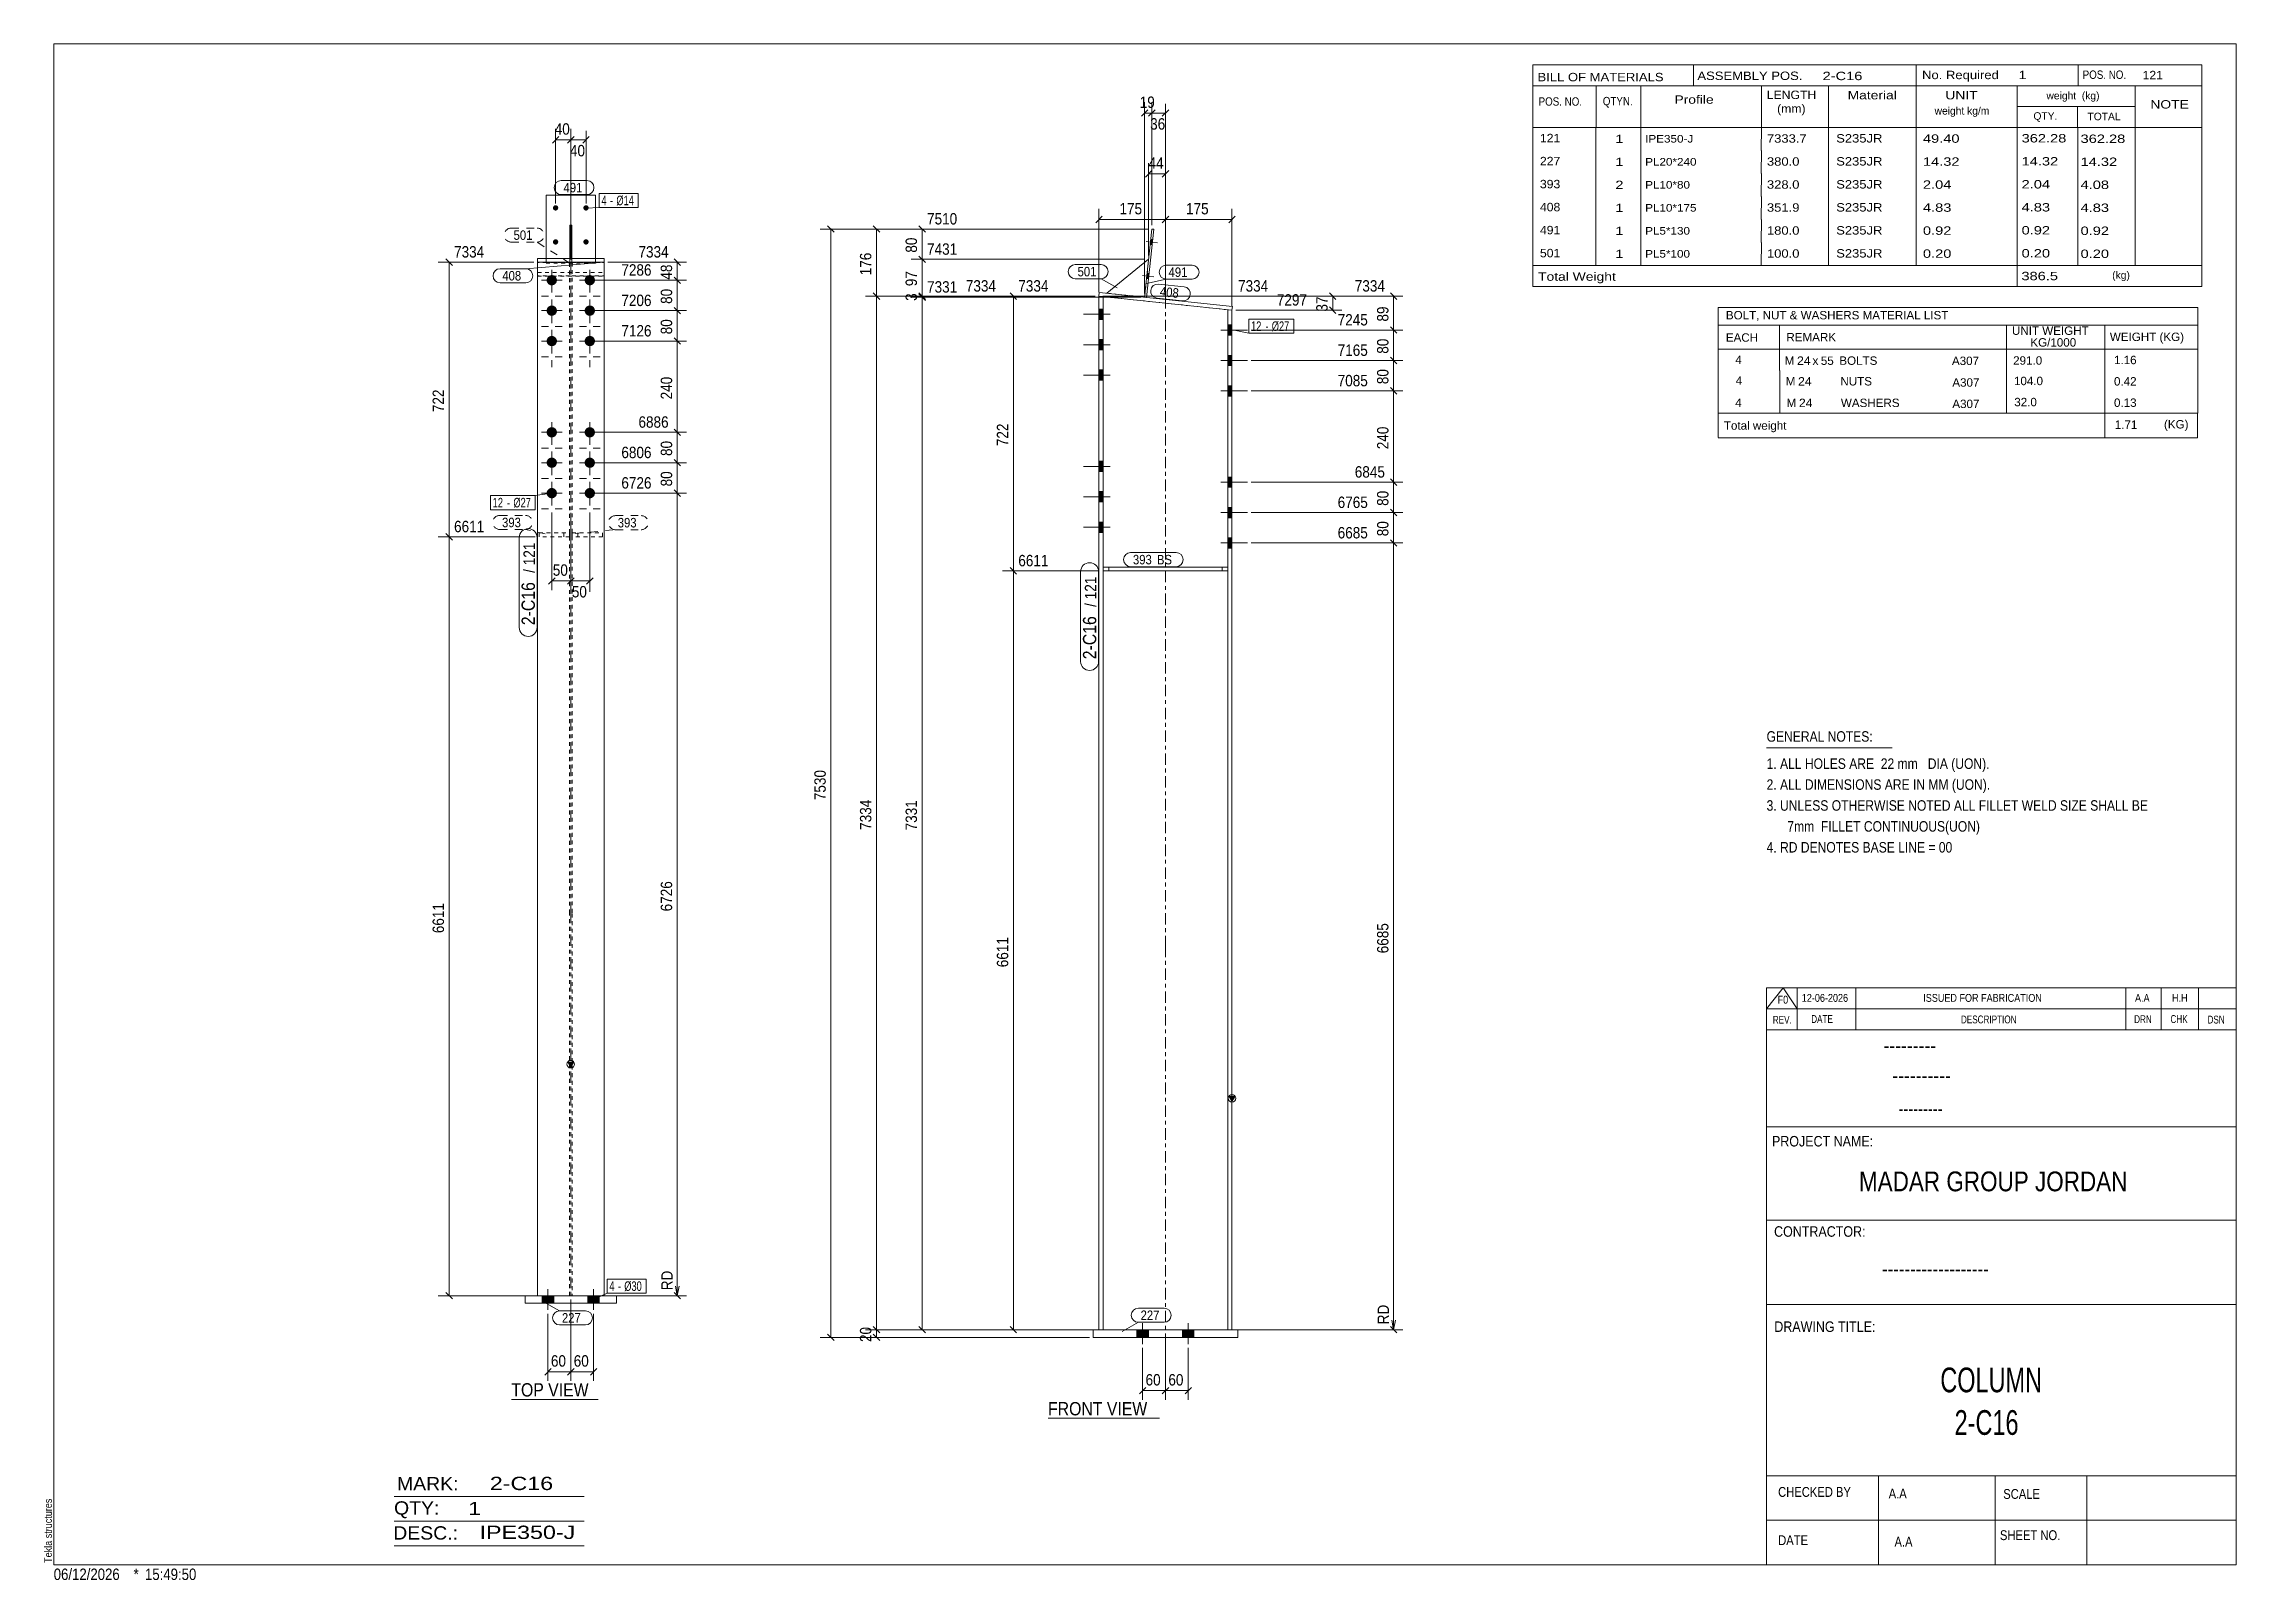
# Model space of a CAD drawing. Header units: millimetres. Extents: x 2 to 579, y 1 to 405.
import ezdxf

# ---------------------------------------------------------------- set-up
doc = ezdxf.new("R2010")
doc.units = ezdxf.units.MM
for name, pattern in [('XKITLINE00', [0]), ('XKITLINE01', [4, 1, -1, 1, -1]), ('XKITLINE02', [4, 2, -2]), ('XKITLINE03', [6, 3, -1, 1, -1])]:
    doc.linetypes.add(name, pattern=pattern)
for name, color, linetype, lineweight in [('Bolt', 3, 'Continuous', 0), ('BoltMark', 7, 'Continuous', 0), ('Dimensions', 7, 'Continuous', 0), ('DrawingSheet', 5, 'Continuous', 0), ('OtherObjectType', 7, 'Continuous', 0), ('Part', 2, 'Continuous', 0), ('PartMark', 7, 'Continuous', 0)]:
    doc.layers.add(name, color=color, linetype=linetype, lineweight=lineweight)
doc.styles.add('@ARIAL_UNICODE_MS_BOLD', font='ARIAL.TTF')
doc.styles.add('ARIAL', font='ARIAL.TTF')
doc.styles.add('ARIAL_NARROW', font='ARIALN.TTF')
doc.styles.add('COMIC_SANS_MS_BOLD', font='COMICBD.TTF')
doc.styles.add('SWIS721_EX_BT', font='ARIAL.TTF')
doc.styles.add('SWISSE', font='ARIAL.TTF')

# ---------------------------------------------------------------- blocks, each defined once
blk = doc.blocks.new('*A1')
at = {"layer": 'Bolt'}
for points in [[(314.89, 328.38), (313.79, 328.38), (313.79, 331.08), (314.89, 331.08)], [(314.89, 328.38), (313.79, 328.38), (313.79, 331.08), (314.89, 331.08)], [(314.89, 320.38), (313.79, 320.38), (313.79, 323.08), (314.89, 323.08)], [(314.89, 320.38), (313.79, 320.38), (313.79, 323.08), (314.89, 323.08)], [(314.89, 312.38), (313.79, 312.38), (313.79, 315.08), (314.89, 315.08)], [(314.89, 312.38), (313.79, 312.38), (313.79, 315.08), (314.89, 315.08)], [(314.89, 288.38), (313.79, 288.38), (313.79, 291.08), (314.89, 291.08)], [(314.89, 288.38), (313.79, 288.38), (313.79, 291.08), (314.89, 291.08)], [(314.89, 280.38), (313.79, 280.38), (313.79, 283.08), (314.89, 283.08)], [(314.89, 280.38), (313.79, 280.38), (313.79, 283.08), (314.89, 283.08)], [(314.89, 272.38), (313.79, 272.38), (313.79, 275.08), (314.89, 275.08)], [(314.89, 272.38), (313.79, 272.38), (313.79, 275.08), (314.89, 275.08)]]:
    blk.add_hatch(color=3, dxfattribs=at).paths.add_polyline_path(points, flags=17)
at = {"layer": 'Bolt', "color": 3, "linetype": 'XKITLINE00', "lineweight": 0}
for p, q in [((311.94, 329.73), (318.94, 329.73)), ((311.94, 329.73), (318.94, 329.73)), ((313.79, 331.08), (314.89, 331.08)), ((313.79, 331.08), (314.89, 331.08)), ((313.79, 328.38), (314.89, 328.38)), ((313.79, 328.38), (314.89, 328.38)), ((313.79, 323.08), (314.89, 323.08)), ((313.79, 323.08), (314.89, 323.08)), ((311.94, 321.73), (318.94, 321.73)), ((311.94, 321.73), (318.94, 321.73)), ((313.79, 320.38), (314.89, 320.38)), ((313.79, 320.38), (314.89, 320.38)), ((311.94, 313.73), (318.94, 313.73)), ((311.94, 313.73), (318.94, 313.73)), ((313.79, 315.08), (314.89, 315.08)), ((313.79, 315.08), (314.89, 315.08)), ((313.79, 312.38), (314.89, 312.38)), ((313.79, 312.38), (314.89, 312.38)), ((311.94, 289.73), (318.94, 289.73)), ((311.94, 289.73), (318.94, 289.73)), ((313.79, 291.08), (314.89, 291.08)), ((313.79, 291.08), (314.89, 291.08)), ((313.79, 288.38), (314.89, 288.38)), ((313.79, 288.38), (314.89, 288.38)), ((313.79, 283.08), (314.89, 283.08)), ((313.79, 283.08), (314.89, 283.08)), ((311.94, 281.73), (318.94, 281.73)), ((311.94, 281.73), (318.94, 281.73)), ((313.79, 280.38), (314.89, 280.38)), ((313.79, 280.38), (314.89, 280.38)), ((311.94, 273.73), (318.94, 273.73)), ((311.94, 273.73), (318.94, 273.73)), ((313.79, 275.08), (314.89, 275.08)), ((313.79, 275.08), (314.89, 275.08)), ((313.79, 272.38), (314.89, 272.38)), ((313.79, 272.38), (314.89, 272.38))]:
    blk.add_line(p, q, dxfattribs=at)
blk = doc.blocks.new('*A2')
at = {"layer": 'Bolt'}
for points in [[(280.99, 332.53), (279.89, 332.53), (279.89, 335.23), (280.99, 335.23)], [(280.99, 332.53), (279.89, 332.53), (279.89, 335.23), (280.99, 335.23)], [(280.99, 324.53), (279.89, 324.53), (279.89, 327.23), (280.99, 327.23)], [(280.99, 324.53), (279.89, 324.53), (279.89, 327.23), (280.99, 327.23)], [(280.99, 316.53), (279.89, 316.53), (279.89, 319.23), (280.99, 319.23)], [(280.99, 316.53), (279.89, 316.53), (279.89, 319.23), (280.99, 319.23)], [(280.99, 292.53), (279.89, 292.53), (279.89, 295.23), (280.99, 295.23)], [(280.99, 292.53), (279.89, 292.53), (279.89, 295.23), (280.99, 295.23)], [(280.99, 284.53), (279.89, 284.53), (279.89, 287.23), (280.99, 287.23)], [(280.99, 284.53), (279.89, 284.53), (279.89, 287.23), (280.99, 287.23)], [(280.99, 276.53), (279.89, 276.53), (279.89, 279.23), (280.99, 279.23)], [(280.99, 276.53), (279.89, 276.53), (279.89, 279.23), (280.99, 279.23)]]:
    blk.add_hatch(color=3, dxfattribs=at).paths.add_polyline_path(points, flags=17)
at = {"layer": 'Bolt', "color": 3, "linetype": 'XKITLINE00', "lineweight": 0}
for p, q in [((280.99, 335.23), (279.89, 335.23)), ((280.99, 335.23), (279.89, 335.23)), ((282.84, 333.88), (275.84, 333.88)), ((282.84, 333.88), (275.84, 333.88)), ((280.99, 332.53), (279.89, 332.53)), ((280.99, 332.53), (279.89, 332.53)), ((282.84, 325.88), (275.84, 325.88)), ((282.84, 325.88), (275.84, 325.88)), ((280.99, 327.23), (279.89, 327.23)), ((280.99, 327.23), (279.89, 327.23)), ((280.99, 324.53), (279.89, 324.53)), ((280.99, 324.53), (279.89, 324.53)), ((282.84, 317.88), (275.84, 317.88)), ((282.84, 317.88), (275.84, 317.88)), ((280.99, 319.23), (279.89, 319.23)), ((280.99, 319.23), (279.89, 319.23)), ((280.99, 316.53), (279.89, 316.53)), ((280.99, 316.53), (279.89, 316.53)), ((280.99, 295.23), (279.89, 295.23)), ((280.99, 295.23), (279.89, 295.23)), ((282.84, 293.88), (275.84, 293.88)), ((282.84, 293.88), (275.84, 293.88)), ((280.99, 292.53), (279.89, 292.53)), ((280.99, 292.53), (279.89, 292.53)), ((282.84, 285.88), (275.84, 285.88)), ((282.84, 285.88), (275.84, 285.88)), ((280.99, 287.23), (279.89, 287.23)), ((280.99, 287.23), (279.89, 287.23)), ((280.99, 284.53), (279.89, 284.53)), ((280.99, 284.53), (279.89, 284.53)), ((282.84, 277.88), (275.84, 277.88)), ((282.84, 277.88), (275.84, 277.88)), ((280.99, 279.23), (279.89, 279.23)), ((280.99, 279.23), (279.89, 279.23)), ((280.99, 276.53), (279.89, 276.53)), ((280.99, 276.53), (279.89, 276.53))]:
    blk.add_line(p, q, dxfattribs=at)
blk = doc.blocks.new('*A3')
at = {"layer": 'Bolt'}
for points in [[(292.89, 66.8), (292.89, 64.8), (289.89, 64.8), (289.89, 66.8)], [(292.89, 66.8), (292.89, 64.8), (289.89, 64.8), (289.89, 66.8)], [(304.89, 66.8), (304.89, 64.8), (301.89, 64.8), (301.89, 66.8)], [(304.89, 66.8), (304.89, 64.8), (301.89, 64.8), (301.89, 66.8)]]:
    blk.add_hatch(color=3, dxfattribs=at).paths.add_polyline_path(points, flags=17)
at = {"layer": 'Bolt', "color": 3, "linetype": 'XKITLINE00', "lineweight": 0}
for p, q in [((289.89, 66.8), (289.89, 64.8)), ((289.89, 66.8), (289.89, 64.8)), ((291.39, 68.55), (291.39, 63.05)), ((291.39, 68.55), (291.39, 63.05)), ((292.89, 66.8), (292.89, 64.8)), ((292.89, 66.8), (292.89, 64.8)), ((301.89, 66.8), (301.89, 64.8)), ((301.89, 66.8), (301.89, 64.8)), ((303.39, 68.55), (303.39, 63.05)), ((303.39, 68.55), (303.39, 63.05)), ((304.89, 66.8), (304.89, 64.8)), ((304.89, 66.8), (304.89, 64.8))]:
    blk.add_line(p, q, dxfattribs=at)
blk = doc.blocks.new('*A4')
at = {"layer": 'Bolt'}
for points in [[(293.52, 353.6), (294.01, 353.55), (293.87, 352.16), (293.37, 352.21)], [(293.52, 353.6), (294.01, 353.55), (293.87, 352.16), (293.37, 352.21)], [(292.57, 344.65), (293.07, 344.6), (292.92, 343.2), (292.43, 343.26)], [(292.57, 344.65), (293.07, 344.6), (292.92, 343.2), (292.43, 343.26)]]:
    blk.add_hatch(color=3, dxfattribs=at).paths.add_polyline_path(points, flags=17)
at = {"layer": 'Bolt', "color": 3, "linetype": 'XKITLINE00', "lineweight": 0}
for p, q in [((292.29, 353.03), (295.27, 352.71)), ((292.29, 353.03), (295.27, 352.71)), ((293.37, 352.21), (293.87, 352.16)), ((293.37, 352.21), (293.87, 352.16)), ((293.52, 353.6), (294.01, 353.55)), ((293.52, 353.6), (294.01, 353.55)), ((291.35, 344.08), (294.33, 343.76)), ((291.35, 344.08), (294.33, 343.76)), ((292.43, 343.26), (292.92, 343.2)), ((292.43, 343.26), (292.92, 343.2)), ((292.57, 344.65), (293.07, 344.6)), ((292.57, 344.65), (293.07, 344.6))]:
    blk.add_line(p, q, dxfattribs=at)
blk = doc.blocks.new('*A5')
at = {"layer": 'Part'}
blk.add_hatch(color=2, dxfattribs=at).paths.add_polyline_path([(314.09, 128.2), (315.69, 128.2), (314.89, 126.8)], flags=17)
at = {"layer": 'Part', "color": 7, "linetype": 'XKITLINE03', "lineweight": 0}
for p, q in [((297.39, 167.4), (297.39, 346.8)), ((297.39, 56.8), (297.39, 167.3))]:
    blk.add_line(p, q, dxfattribs=at)
at = {"layer": 'Part', "color": 2, "linetype": 'XKITLINE00', "lineweight": 0}
for p, q in [((280.99, 338.53), (279.89, 338.65)), ((279.89, 338.65), (279.89, 167.4)), ((280.99, 338.53), (280.99, 167.4)), ((313.79, 335.07), (313.79, 167.4)), ((314.89, 334.96), (313.79, 335.07)), ((314.89, 167.4), (314.89, 334.96)), ((279.89, 167.3), (279.89, 66.8)), ((280.99, 167.3), (280.99, 66.8)), ((313.79, 167.3), (313.79, 66.8)), ((314.89, 66.8), (314.89, 167.3)), ((314.89, 126.8), (314.09, 128.2)), ((314.09, 128.2), (315.69, 128.2)), ((315.69, 128.2), (314.89, 126.8))]:
    blk.add_line(p, q, dxfattribs=at)
at = {"layer": 'Part', "color": 7, "linetype": 'XKITLINE01', "lineweight": 0}
for p, q in [((313.79, 335.07), (280.99, 338.53)), ((314.89, 66.8), (279.89, 66.8))]:
    blk.add_line(p, q, dxfattribs=at)
at = {"layer": 'Part', "color": 2, "linetype": 'XKITLINE00', "lineweight": 0}
blk.add_circle((314.89, 127.7), 1, dxfattribs=at)
blk = doc.blocks.new('*A6')
at = {"layer": 'Part', "color": 2, "linetype": 'XKITLINE00', "lineweight": 0}
for p, q in [((316.39, 66.8), (278.39, 66.8)), ((278.39, 66.8), (278.39, 64.8)), ((316.39, 64.8), (278.39, 64.8)), ((316.39, 66.8), (316.39, 64.8))]:
    blk.add_line(p, q, dxfattribs=at)
blk = doc.blocks.new('*A7')
at = {"layer": 'Part', "color": 2, "linetype": 'XKITLINE00', "lineweight": 0}
for p, q in [((291.91, 338.38), (293.8, 356.29)), ((292.41, 338.33), (294.3, 356.23)), ((293.8, 356.29), (294.3, 356.23))]:
    blk.add_line(p, q, dxfattribs=at)
at = {"layer": 'Part', "color": 7, "linetype": 'XKITLINE01', "lineweight": 0}
blk.add_line((291.91, 338.38), (292.41, 338.33), dxfattribs=at)
blk = doc.blocks.new('*A8')
at = {"layer": 'Part', "color": 2, "linetype": 'XKITLINE00', "lineweight": 0}
blk.add_line((292.96, 348.33), (281.97, 339.43), dxfattribs=at)
at = {"layer": 'Part', "color": 7, "linetype": 'XKITLINE01', "lineweight": 0}
for p, q in [((291.91, 338.38), (292.96, 348.33)), ((281.97, 339.43), (291.91, 338.38))]:
    blk.add_line(p, q, dxfattribs=at)
blk = doc.blocks.new('*A9')
at = {"layer": 'Part', "color": 2, "linetype": 'XKITLINE00', "lineweight": 0}
for p, q in [((279.89, 338.65), (279.99, 339.64)), ((314.89, 334.96), (279.89, 338.65)), ((279.99, 339.64), (314.99, 335.95)), ((314.99, 335.95), (314.89, 334.96))]:
    blk.add_line(p, q, dxfattribs=at)
blk = doc.blocks.new('*A10')
at = {"layer": 'Part', "color": 7, "linetype": 'XKITLINE01', "lineweight": 0}
for p, q in [((280.99, 267.4), (313.79, 267.4)), ((280.99, 266.4), (280.99, 267.4)), ((280.99, 266.4), (313.79, 266.4)), ((282.49, 266.4), (282.49, 267.4)), ((312.29, 266.4), (312.29, 267.4)), ((313.79, 266.4), (313.79, 267.4))]:
    blk.add_line(p, q, dxfattribs=at)
blk = doc.blocks.new('*A11')
at = {"layer": 'Part', "color": 2, "linetype": 'XKITLINE00', "lineweight": 0}
for p, q in [((280.99, 267.4), (313.79, 267.4)), ((280.99, 266.4), (313.79, 266.4))]:
    blk.add_line(p, q, dxfattribs=at)
at = {"layer": 'Part', "color": 7, "linetype": 'XKITLINE01', "lineweight": 0}
for p, q in [((280.99, 266.4), (280.99, 267.4)), ((282.49, 266.4), (282.49, 267.4)), ((312.29, 266.4), (312.29, 267.4)), ((313.79, 267.4), (313.79, 266.4))]:
    blk.add_line(p, q, dxfattribs=at)
blk = doc.blocks.new('*A12')
at = {"layer": 'Bolt', "color": 3, "linetype": 'XKITLINE00', "lineweight": 0}
for p, q in [((135.99, 341.38), (135.99, 339.58)), ((145.99, 341.38), (145.99, 339.58)), ((133.29, 338.68), (135.09, 338.68)), ((135.99, 335.98), (135.99, 337.78)), ((138.69, 338.68), (136.89, 338.68)), ((143.29, 338.68), (145.09, 338.68)), ((145.99, 335.98), (145.99, 337.78)), ((148.69, 338.68), (146.89, 338.68)), ((133.29, 330.68), (135.09, 330.68)), ((135.99, 333.38), (135.99, 331.58)), ((135.99, 327.98), (135.99, 329.78)), ((138.69, 330.68), (136.89, 330.68)), ((143.29, 330.68), (145.09, 330.68)), ((145.99, 333.38), (145.99, 331.58)), ((145.99, 327.98), (145.99, 329.78)), ((148.69, 330.68), (146.89, 330.68)), ((135.99, 325.38), (135.99, 323.58)), ((145.99, 325.38), (145.99, 323.58)), ((133.29, 322.68), (135.09, 322.68)), ((135.99, 319.98), (135.99, 321.78)), ((138.69, 322.68), (136.89, 322.68)), ((143.29, 322.68), (145.09, 322.68)), ((145.99, 319.98), (145.99, 321.78)), ((148.69, 322.68), (146.89, 322.68)), ((135.99, 301.38), (135.99, 299.58)), ((145.99, 301.38), (145.99, 299.58)), ((133.29, 298.68), (135.09, 298.68)), ((135.99, 295.98), (135.99, 297.78)), ((138.69, 298.68), (136.89, 298.68)), ((143.29, 298.68), (145.09, 298.68)), ((145.99, 295.98), (145.99, 297.78)), ((148.69, 298.68), (146.89, 298.68)), ((133.29, 290.68), (135.09, 290.68)), ((135.99, 293.38), (135.99, 291.58)), ((135.99, 287.98), (135.99, 289.78)), ((138.69, 290.68), (136.89, 290.68)), ((143.29, 290.68), (145.09, 290.68)), ((145.99, 293.38), (145.99, 291.58)), ((145.99, 287.98), (145.99, 289.78)), ((148.69, 290.68), (146.89, 290.68)), ((133.29, 282.68), (135.09, 282.68)), ((135.99, 285.38), (135.99, 283.58)), ((138.69, 282.68), (136.89, 282.68)), ((143.29, 282.68), (145.09, 282.68)), ((145.99, 285.38), (145.99, 283.58)), ((148.69, 282.68), (146.89, 282.68)), ((135.99, 279.98), (135.99, 281.78)), ((145.99, 279.98), (145.99, 281.78))]:
    blk.add_line(p, q, dxfattribs=at)
blk = doc.blocks.new('*A13')
at = {"layer": 'Bolt'}
for points in [[(134.64, 342.87), (134.64, 342.9), (134.64, 342.94), (134.65, 342.97), (134.65, 343), (134.65, 343.03), (134.66, 343.07), (134.66, 343.1), (134.67, 343.13), (134.68, 343.16), (134.69, 343.2), (134.7, 343.23), (134.71, 343.26), (134.72, 343.29), (134.73, 343.32), (134.74, 343.35), (134.75, 343.38), (134.77, 343.41), (134.78, 343.44), (134.8, 343.47), (134.81, 343.5), (134.83, 343.53), (134.85, 343.56), (134.87, 343.59), (134.88, 343.61), (134.9, 343.64), (134.92, 343.67), (134.95, 343.69), (134.97, 343.72), (134.99, 343.74), (135.01, 343.77), (135.03, 343.79), (135.06, 343.81), (135.08, 343.84), (135.11, 343.86), (135.13, 343.88), (135.16, 343.9), (135.18, 343.92), (135.21, 343.94), (135.24, 343.96), (135.27, 343.98), (135.29, 343.99), (135.32, 344.01), (135.35, 344.03), (135.38, 344.04), (135.41, 344.06), (135.44, 344.07), (135.47, 344.08), (135.5, 344.1), (135.53, 344.11), (135.57, 344.12), (135.6, 344.13), (135.63, 344.14), (135.66, 344.15), (135.69, 344.15), (135.73, 344.16), (135.76, 344.17), (135.79, 344.17), (135.82, 344.18), (135.86, 344.18), (135.89, 344.18), (135.92, 344.18), (135.96, 344.19), (135.99, 344.19), (136.02, 344.19), (136.05, 344.18), (136.09, 344.18), (136.12, 344.18), (136.15, 344.18), (136.19, 344.17), (136.22, 344.17), (136.25, 344.16), (136.28, 344.15), (136.32, 344.15), (136.35, 344.14), (136.38, 344.13), (136.41, 344.12), (136.44, 344.11), (136.47, 344.1), (136.51, 344.08), (136.54, 344.07), (136.57, 344.06), (136.6, 344.04), (136.62, 344.03), (136.65, 344.01), (136.68, 343.99), (136.71, 343.98), (136.74, 343.96), (136.77, 343.94), (136.79, 343.92), (136.82, 343.9), (136.85, 343.88), (136.87, 343.86), (136.9, 343.84), (136.92, 343.81), (136.94, 343.79), (136.97, 343.77), (136.99, 343.74), (137.01, 343.72), (137.03, 343.69), (137.05, 343.67), (137.07, 343.64), (137.09, 343.61), (137.11, 343.59), (137.13, 343.56), (137.15, 343.53), (137.16, 343.5), (137.18, 343.47), (137.19, 343.44), (137.21, 343.41), (137.22, 343.38), (137.24, 343.35), (137.25, 343.32), (137.26, 343.29), (137.27, 343.26), (137.28, 343.23), (137.29, 343.2), (137.3, 343.16), (137.31, 343.13), (137.31, 343.1), (137.32, 343.07), (137.32, 343.03), (137.33, 343), (137.33, 342.97), (137.33, 342.94), (137.34, 342.9), (137.34, 342.87), (137.34, 342.84), (137.34, 342.8), (137.34, 342.77), (137.33, 342.74), (137.33, 342.7), (137.33, 342.67), (137.32, 342.64), (137.32, 342.61), (137.31, 342.57), (137.31, 342.54), (137.3, 342.51), (137.29, 342.48), (137.28, 342.44), (137.27, 342.41), (137.26, 342.38), (137.25, 342.35), (137.24, 342.32), (137.22, 342.29), (137.21, 342.26), (137.19, 342.23), (137.18, 342.2), (137.16, 342.17), (137.15, 342.14), (137.13, 342.11), (137.11, 342.09), (137.09, 342.06), (137.07, 342.03), (137.05, 342.01), (137.03, 341.98), (137.01, 341.95), (136.99, 341.93), (136.97, 341.91), (136.94, 341.88), (136.92, 341.86), (136.9, 341.84), (136.87, 341.81), (136.85, 341.79), (136.82, 341.77), (136.79, 341.75), (136.77, 341.73), (136.74, 341.71), (136.71, 341.7), (136.68, 341.68), (136.65, 341.66), (136.62, 341.65), (136.6, 341.63), (136.57, 341.62), (136.54, 341.6), (136.51, 341.59), (136.47, 341.58), (136.44, 341.57), (136.41, 341.55), (136.38, 341.54), (136.35, 341.54), (136.32, 341.53), (136.28, 341.52), (136.25, 341.51), (136.22, 341.51), (136.19, 341.5), (136.15, 341.5), (136.12, 341.49), (136.09, 341.49), (136.05, 341.49), (136.02, 341.49), (135.99, 341.49), (135.96, 341.49), (135.92, 341.49), (135.89, 341.49), (135.86, 341.49), (135.82, 341.5), (135.79, 341.5), (135.76, 341.51), (135.73, 341.51), (135.69, 341.52), (135.66, 341.53), (135.63, 341.54), (135.6, 341.54), (135.57, 341.55), (135.53, 341.57), (135.5, 341.58), (135.47, 341.59), (135.44, 341.6), (135.41, 341.62), (135.38, 341.63), (135.35, 341.65), (135.32, 341.66), (135.29, 341.68), (135.27, 341.7), (135.24, 341.71), (135.21, 341.73), (135.18, 341.75), (135.16, 341.77), (135.13, 341.79), (135.11, 341.81), (135.08, 341.84), (135.06, 341.86), (135.03, 341.88), (135.01, 341.91), (134.99, 341.93), (134.97, 341.95), (134.95, 341.98), (134.92, 342.01), (134.9, 342.03), (134.88, 342.06), (134.87, 342.09), (134.85, 342.11), (134.83, 342.14), (134.81, 342.17), (134.8, 342.2), (134.78, 342.23), (134.77, 342.26), (134.75, 342.29), (134.74, 342.32), (134.73, 342.35), (134.72, 342.38), (134.71, 342.41), (134.7, 342.44), (134.69, 342.48), (134.68, 342.51), (134.67, 342.54), (134.66, 342.57), (134.66, 342.61), (134.65, 342.64), (134.65, 342.67), (134.65, 342.7), (134.64, 342.74), (134.64, 342.77), (134.64, 342.8), (134.64, 342.84)], [(144.64, 342.87), (144.64, 342.9), (144.64, 342.94), (144.65, 342.97), (144.65, 343), (144.65, 343.03), (144.66, 343.07), (144.66, 343.1), (144.67, 343.13), (144.68, 343.16), (144.69, 343.2), (144.7, 343.23), (144.71, 343.26), (144.72, 343.29), (144.73, 343.32), (144.74, 343.35), (144.75, 343.38), (144.77, 343.41), (144.78, 343.44), (144.8, 343.47), (144.81, 343.5), (144.83, 343.53), (144.85, 343.56), (144.87, 343.59), (144.88, 343.61), (144.9, 343.64), (144.92, 343.67), (144.95, 343.69), (144.97, 343.72), (144.99, 343.74), (145.01, 343.77), (145.03, 343.79), (145.06, 343.81), (145.08, 343.84), (145.11, 343.86), (145.13, 343.88), (145.16, 343.9), (145.18, 343.92), (145.21, 343.94), (145.24, 343.96), (145.27, 343.98), (145.29, 343.99), (145.32, 344.01), (145.35, 344.03), (145.38, 344.04), (145.41, 344.06), (145.44, 344.07), (145.47, 344.08), (145.5, 344.1), (145.53, 344.11), (145.57, 344.12), (145.6, 344.13), (145.63, 344.14), (145.66, 344.15), (145.69, 344.15), (145.73, 344.16), (145.76, 344.17), (145.79, 344.17), (145.82, 344.18), (145.86, 344.18), (145.89, 344.18), (145.92, 344.18), (145.96, 344.19), (145.99, 344.19), (146.02, 344.19), (146.05, 344.18), (146.09, 344.18), (146.12, 344.18), (146.15, 344.18), (146.19, 344.17), (146.22, 344.17), (146.25, 344.16), (146.28, 344.15), (146.32, 344.15), (146.35, 344.14), (146.38, 344.13), (146.41, 344.12), (146.44, 344.11), (146.47, 344.1), (146.51, 344.08), (146.54, 344.07), (146.57, 344.06), (146.6, 344.04), (146.62, 344.03), (146.65, 344.01), (146.68, 343.99), (146.71, 343.98), (146.74, 343.96), (146.77, 343.94), (146.79, 343.92), (146.82, 343.9), (146.85, 343.88), (146.87, 343.86), (146.9, 343.84), (146.92, 343.81), (146.94, 343.79), (146.97, 343.77), (146.99, 343.74), (147.01, 343.72), (147.03, 343.69), (147.05, 343.67), (147.07, 343.64), (147.09, 343.61), (147.11, 343.59), (147.13, 343.56), (147.15, 343.53), (147.16, 343.5), (147.18, 343.47), (147.19, 343.44), (147.21, 343.41), (147.22, 343.38), (147.24, 343.35), (147.25, 343.32), (147.26, 343.29), (147.27, 343.26), (147.28, 343.23), (147.29, 343.2), (147.3, 343.16), (147.31, 343.13), (147.31, 343.1), (147.32, 343.07), (147.32, 343.03), (147.33, 343), (147.33, 342.97), (147.33, 342.94), (147.34, 342.9), (147.34, 342.87), (147.34, 342.84), (147.34, 342.8), (147.34, 342.77), (147.33, 342.74), (147.33, 342.7), (147.33, 342.67), (147.32, 342.64), (147.32, 342.61), (147.31, 342.57), (147.31, 342.54), (147.3, 342.51), (147.29, 342.48), (147.28, 342.44), (147.27, 342.41), (147.26, 342.38), (147.25, 342.35), (147.24, 342.32), (147.22, 342.29), (147.21, 342.26), (147.19, 342.23), (147.18, 342.2), (147.16, 342.17), (147.15, 342.14), (147.13, 342.11), (147.11, 342.09), (147.09, 342.06), (147.07, 342.03), (147.05, 342.01), (147.03, 341.98), (147.01, 341.95), (146.99, 341.93), (146.97, 341.91), (146.94, 341.88), (146.92, 341.86), (146.9, 341.84), (146.87, 341.81), (146.85, 341.79), (146.82, 341.77), (146.79, 341.75), (146.77, 341.73), (146.74, 341.71), (146.71, 341.7), (146.68, 341.68), (146.65, 341.66), (146.62, 341.65), (146.6, 341.63), (146.57, 341.62), (146.54, 341.6), (146.51, 341.59), (146.47, 341.58), (146.44, 341.57), (146.41, 341.55), (146.38, 341.54), (146.35, 341.54), (146.32, 341.53), (146.28, 341.52), (146.25, 341.51), (146.22, 341.51), (146.19, 341.5), (146.15, 341.5), (146.12, 341.49), (146.09, 341.49), (146.05, 341.49), (146.02, 341.49), (145.99, 341.49), (145.96, 341.49), (145.92, 341.49), (145.89, 341.49), (145.86, 341.49), (145.82, 341.5), (145.79, 341.5), (145.76, 341.51), (145.73, 341.51), (145.69, 341.52), (145.66, 341.53), (145.63, 341.54), (145.6, 341.54), (145.57, 341.55), (145.53, 341.57), (145.5, 341.58), (145.47, 341.59), (145.44, 341.6), (145.41, 341.62), (145.38, 341.63), (145.35, 341.65), (145.32, 341.66), (145.29, 341.68), (145.27, 341.7), (145.24, 341.71), (145.21, 341.73), (145.18, 341.75), (145.16, 341.77), (145.13, 341.79), (145.11, 341.81), (145.08, 341.84), (145.06, 341.86), (145.03, 341.88), (145.01, 341.91), (144.99, 341.93), (144.97, 341.95), (144.95, 341.98), (144.92, 342.01), (144.9, 342.03), (144.88, 342.06), (144.87, 342.09), (144.85, 342.11), (144.83, 342.14), (144.81, 342.17), (144.8, 342.2), (144.78, 342.23), (144.77, 342.26), (144.75, 342.29), (144.74, 342.32), (144.73, 342.35), (144.72, 342.38), (144.71, 342.41), (144.7, 342.44), (144.69, 342.48), (144.68, 342.51), (144.67, 342.54), (144.66, 342.57), (144.66, 342.61), (144.65, 342.64), (144.65, 342.67), (144.65, 342.7), (144.64, 342.74), (144.64, 342.77), (144.64, 342.8), (144.64, 342.84)], [(134.64, 334.87), (134.64, 334.9), (134.64, 334.94), (134.65, 334.97), (134.65, 335), (134.65, 335.03), (134.66, 335.07), (134.66, 335.1), (134.67, 335.13), (134.68, 335.16), (134.69, 335.2), (134.7, 335.23), (134.71, 335.26), (134.72, 335.29), (134.73, 335.32), (134.74, 335.35), (134.75, 335.38), (134.77, 335.41), (134.78, 335.44), (134.8, 335.47), (134.81, 335.5), (134.83, 335.53), (134.85, 335.56), (134.87, 335.59), (134.88, 335.61), (134.9, 335.64), (134.92, 335.67), (134.95, 335.69), (134.97, 335.72), (134.99, 335.74), (135.01, 335.77), (135.03, 335.79), (135.06, 335.81), (135.08, 335.84), (135.11, 335.86), (135.13, 335.88), (135.16, 335.9), (135.18, 335.92), (135.21, 335.94), (135.24, 335.96), (135.27, 335.98), (135.29, 335.99), (135.32, 336.01), (135.35, 336.03), (135.38, 336.04), (135.41, 336.06), (135.44, 336.07), (135.47, 336.08), (135.5, 336.1), (135.53, 336.11), (135.57, 336.12), (135.6, 336.13), (135.63, 336.14), (135.66, 336.15), (135.69, 336.15), (135.73, 336.16), (135.76, 336.17), (135.79, 336.17), (135.82, 336.18), (135.86, 336.18), (135.89, 336.18), (135.92, 336.18), (135.96, 336.19), (135.99, 336.19), (136.02, 336.19), (136.05, 336.18), (136.09, 336.18), (136.12, 336.18), (136.15, 336.18), (136.19, 336.17), (136.22, 336.17), (136.25, 336.16), (136.28, 336.15), (136.32, 336.15), (136.35, 336.14), (136.38, 336.13), (136.41, 336.12), (136.44, 336.11), (136.47, 336.1), (136.51, 336.08), (136.54, 336.07), (136.57, 336.06), (136.6, 336.04), (136.62, 336.03), (136.65, 336.01), (136.68, 335.99), (136.71, 335.98), (136.74, 335.96), (136.77, 335.94), (136.79, 335.92), (136.82, 335.9), (136.85, 335.88), (136.87, 335.86), (136.9, 335.84), (136.92, 335.81), (136.94, 335.79), (136.97, 335.77), (136.99, 335.74), (137.01, 335.72), (137.03, 335.69), (137.05, 335.67), (137.07, 335.64), (137.09, 335.61), (137.11, 335.59), (137.13, 335.56), (137.15, 335.53), (137.16, 335.5), (137.18, 335.47), (137.19, 335.44), (137.21, 335.41), (137.22, 335.38), (137.24, 335.35), (137.25, 335.32), (137.26, 335.29), (137.27, 335.26), (137.28, 335.23), (137.29, 335.2), (137.3, 335.16), (137.31, 335.13), (137.31, 335.1), (137.32, 335.07), (137.32, 335.03), (137.33, 335), (137.33, 334.97), (137.33, 334.94), (137.34, 334.9), (137.34, 334.87), (137.34, 334.84), (137.34, 334.8), (137.34, 334.77), (137.33, 334.74), (137.33, 334.7), (137.33, 334.67), (137.32, 334.64), (137.32, 334.61), (137.31, 334.57), (137.31, 334.54), (137.3, 334.51), (137.29, 334.48), (137.28, 334.44), (137.27, 334.41), (137.26, 334.38), (137.25, 334.35), (137.24, 334.32), (137.22, 334.29), (137.21, 334.26), (137.19, 334.23), (137.18, 334.2), (137.16, 334.17), (137.15, 334.14), (137.13, 334.11), (137.11, 334.09), (137.09, 334.06), (137.07, 334.03), (137.05, 334.01), (137.03, 333.98), (137.01, 333.95), (136.99, 333.93), (136.97, 333.91), (136.94, 333.88), (136.92, 333.86), (136.9, 333.84), (136.87, 333.81), (136.85, 333.79), (136.82, 333.77), (136.79, 333.75), (136.77, 333.73), (136.74, 333.71), (136.71, 333.7), (136.68, 333.68), (136.65, 333.66), (136.62, 333.65), (136.6, 333.63), (136.57, 333.62), (136.54, 333.6), (136.51, 333.59), (136.47, 333.58), (136.44, 333.57), (136.41, 333.55), (136.38, 333.54), (136.35, 333.54), (136.32, 333.53), (136.28, 333.52), (136.25, 333.51), (136.22, 333.51), (136.19, 333.5), (136.15, 333.5), (136.12, 333.49), (136.09, 333.49), (136.05, 333.49), (136.02, 333.49), (135.99, 333.49), (135.96, 333.49), (135.92, 333.49), (135.89, 333.49), (135.86, 333.49), (135.82, 333.5), (135.79, 333.5), (135.76, 333.51), (135.73, 333.51), (135.69, 333.52), (135.66, 333.53), (135.63, 333.54), (135.6, 333.54), (135.57, 333.55), (135.53, 333.57), (135.5, 333.58), (135.47, 333.59), (135.44, 333.6), (135.41, 333.62), (135.38, 333.63), (135.35, 333.65), (135.32, 333.66), (135.29, 333.68), (135.27, 333.7), (135.24, 333.71), (135.21, 333.73), (135.18, 333.75), (135.16, 333.77), (135.13, 333.79), (135.11, 333.81), (135.08, 333.84), (135.06, 333.86), (135.03, 333.88), (135.01, 333.91), (134.99, 333.93), (134.97, 333.95), (134.95, 333.98), (134.92, 334.01), (134.9, 334.03), (134.88, 334.06), (134.87, 334.09), (134.85, 334.11), (134.83, 334.14), (134.81, 334.17), (134.8, 334.2), (134.78, 334.23), (134.77, 334.26), (134.75, 334.29), (134.74, 334.32), (134.73, 334.35), (134.72, 334.38), (134.71, 334.41), (134.7, 334.44), (134.69, 334.48), (134.68, 334.51), (134.67, 334.54), (134.66, 334.57), (134.66, 334.61), (134.65, 334.64), (134.65, 334.67), (134.65, 334.7), (134.64, 334.74), (134.64, 334.77), (134.64, 334.8), (134.64, 334.84)], [(144.64, 334.87), (144.64, 334.9), (144.64, 334.94), (144.65, 334.97), (144.65, 335), (144.65, 335.03), (144.66, 335.07), (144.66, 335.1), (144.67, 335.13), (144.68, 335.16), (144.69, 335.2), (144.7, 335.23), (144.71, 335.26), (144.72, 335.29), (144.73, 335.32), (144.74, 335.35), (144.75, 335.38), (144.77, 335.41), (144.78, 335.44), (144.8, 335.47), (144.81, 335.5), (144.83, 335.53), (144.85, 335.56), (144.87, 335.59), (144.88, 335.61), (144.9, 335.64), (144.92, 335.67), (144.95, 335.69), (144.97, 335.72), (144.99, 335.74), (145.01, 335.77), (145.03, 335.79), (145.06, 335.81), (145.08, 335.84), (145.11, 335.86), (145.13, 335.88), (145.16, 335.9), (145.18, 335.92), (145.21, 335.94), (145.24, 335.96), (145.27, 335.98), (145.29, 335.99), (145.32, 336.01), (145.35, 336.03), (145.38, 336.04), (145.41, 336.06), (145.44, 336.07), (145.47, 336.08), (145.5, 336.1), (145.53, 336.11), (145.57, 336.12), (145.6, 336.13), (145.63, 336.14), (145.66, 336.15), (145.69, 336.15), (145.73, 336.16), (145.76, 336.17), (145.79, 336.17), (145.82, 336.18), (145.86, 336.18), (145.89, 336.18), (145.92, 336.18), (145.96, 336.19), (145.99, 336.19), (146.02, 336.19), (146.05, 336.18), (146.09, 336.18), (146.12, 336.18), (146.15, 336.18), (146.19, 336.17), (146.22, 336.17), (146.25, 336.16), (146.28, 336.15), (146.32, 336.15), (146.35, 336.14), (146.38, 336.13), (146.41, 336.12), (146.44, 336.11), (146.47, 336.1), (146.51, 336.08), (146.54, 336.07), (146.57, 336.06), (146.6, 336.04), (146.62, 336.03), (146.65, 336.01), (146.68, 335.99), (146.71, 335.98), (146.74, 335.96), (146.77, 335.94), (146.79, 335.92), (146.82, 335.9), (146.85, 335.88), (146.87, 335.86), (146.9, 335.84), (146.92, 335.81), (146.94, 335.79), (146.97, 335.77), (146.99, 335.74), (147.01, 335.72), (147.03, 335.69), (147.05, 335.67), (147.07, 335.64), (147.09, 335.61), (147.11, 335.59), (147.13, 335.56), (147.15, 335.53), (147.16, 335.5), (147.18, 335.47), (147.19, 335.44), (147.21, 335.41), (147.22, 335.38), (147.24, 335.35), (147.25, 335.32), (147.26, 335.29), (147.27, 335.26), (147.28, 335.23), (147.29, 335.2), (147.3, 335.16), (147.31, 335.13), (147.31, 335.1), (147.32, 335.07), (147.32, 335.03), (147.33, 335), (147.33, 334.97), (147.33, 334.94), (147.34, 334.9), (147.34, 334.87), (147.34, 334.84), (147.34, 334.8), (147.34, 334.77), (147.33, 334.74), (147.33, 334.7), (147.33, 334.67), (147.32, 334.64), (147.32, 334.61), (147.31, 334.57), (147.31, 334.54), (147.3, 334.51), (147.29, 334.48), (147.28, 334.44), (147.27, 334.41), (147.26, 334.38), (147.25, 334.35), (147.24, 334.32), (147.22, 334.29), (147.21, 334.26), (147.19, 334.23), (147.18, 334.2), (147.16, 334.17), (147.15, 334.14), (147.13, 334.11), (147.11, 334.09), (147.09, 334.06), (147.07, 334.03), (147.05, 334.01), (147.03, 333.98), (147.01, 333.95), (146.99, 333.93), (146.97, 333.91), (146.94, 333.88), (146.92, 333.86), (146.9, 333.84), (146.87, 333.81), (146.85, 333.79), (146.82, 333.77), (146.79, 333.75), (146.77, 333.73), (146.74, 333.71), (146.71, 333.7), (146.68, 333.68), (146.65, 333.66), (146.62, 333.65), (146.6, 333.63), (146.57, 333.62), (146.54, 333.6), (146.51, 333.59), (146.47, 333.58), (146.44, 333.57), (146.41, 333.55), (146.38, 333.54), (146.35, 333.54), (146.32, 333.53), (146.28, 333.52), (146.25, 333.51), (146.22, 333.51), (146.19, 333.5), (146.15, 333.5), (146.12, 333.49), (146.09, 333.49), (146.05, 333.49), (146.02, 333.49), (145.99, 333.49), (145.96, 333.49), (145.92, 333.49), (145.89, 333.49), (145.86, 333.49), (145.82, 333.5), (145.79, 333.5), (145.76, 333.51), (145.73, 333.51), (145.69, 333.52), (145.66, 333.53), (145.63, 333.54), (145.6, 333.54), (145.57, 333.55), (145.53, 333.57), (145.5, 333.58), (145.47, 333.59), (145.44, 333.6), (145.41, 333.62), (145.38, 333.63), (145.35, 333.65), (145.32, 333.66), (145.29, 333.68), (145.27, 333.7), (145.24, 333.71), (145.21, 333.73), (145.18, 333.75), (145.16, 333.77), (145.13, 333.79), (145.11, 333.81), (145.08, 333.84), (145.06, 333.86), (145.03, 333.88), (145.01, 333.91), (144.99, 333.93), (144.97, 333.95), (144.95, 333.98), (144.92, 334.01), (144.9, 334.03), (144.88, 334.06), (144.87, 334.09), (144.85, 334.11), (144.83, 334.14), (144.81, 334.17), (144.8, 334.2), (144.78, 334.23), (144.77, 334.26), (144.75, 334.29), (144.74, 334.32), (144.73, 334.35), (144.72, 334.38), (144.71, 334.41), (144.7, 334.44), (144.69, 334.48), (144.68, 334.51), (144.67, 334.54), (144.66, 334.57), (144.66, 334.61), (144.65, 334.64), (144.65, 334.67), (144.65, 334.7), (144.64, 334.74), (144.64, 334.77), (144.64, 334.8), (144.64, 334.84)], [(134.64, 326.87), (134.64, 326.9), (134.64, 326.94), (134.65, 326.97), (134.65, 327), (134.65, 327.03), (134.66, 327.07), (134.66, 327.1), (134.67, 327.13), (134.68, 327.16), (134.69, 327.2), (134.7, 327.23), (134.71, 327.26), (134.72, 327.29), (134.73, 327.32), (134.74, 327.35), (134.75, 327.38), (134.77, 327.41), (134.78, 327.44), (134.8, 327.47), (134.81, 327.5), (134.83, 327.53), (134.85, 327.56), (134.87, 327.59), (134.88, 327.61), (134.9, 327.64), (134.92, 327.67), (134.95, 327.69), (134.97, 327.72), (134.99, 327.74), (135.01, 327.77), (135.03, 327.79), (135.06, 327.81), (135.08, 327.84), (135.11, 327.86), (135.13, 327.88), (135.16, 327.9), (135.18, 327.92), (135.21, 327.94), (135.24, 327.96), (135.27, 327.98), (135.29, 327.99), (135.32, 328.01), (135.35, 328.03), (135.38, 328.04), (135.41, 328.06), (135.44, 328.07), (135.47, 328.08), (135.5, 328.1), (135.53, 328.11), (135.57, 328.12), (135.6, 328.13), (135.63, 328.14), (135.66, 328.15), (135.69, 328.15), (135.73, 328.16), (135.76, 328.17), (135.79, 328.17), (135.82, 328.18), (135.86, 328.18), (135.89, 328.18), (135.92, 328.18), (135.96, 328.19), (135.99, 328.19), (136.02, 328.19), (136.05, 328.18), (136.09, 328.18), (136.12, 328.18), (136.15, 328.18), (136.19, 328.17), (136.22, 328.17), (136.25, 328.16), (136.28, 328.15), (136.32, 328.15), (136.35, 328.14), (136.38, 328.13), (136.41, 328.12), (136.44, 328.11), (136.47, 328.1), (136.51, 328.08), (136.54, 328.07), (136.57, 328.06), (136.6, 328.04), (136.62, 328.03), (136.65, 328.01), (136.68, 327.99), (136.71, 327.98), (136.74, 327.96), (136.77, 327.94), (136.79, 327.92), (136.82, 327.9), (136.85, 327.88), (136.87, 327.86), (136.9, 327.84), (136.92, 327.81), (136.94, 327.79), (136.97, 327.77), (136.99, 327.74), (137.01, 327.72), (137.03, 327.69), (137.05, 327.67), (137.07, 327.64), (137.09, 327.61), (137.11, 327.59), (137.13, 327.56), (137.15, 327.53), (137.16, 327.5), (137.18, 327.47), (137.19, 327.44), (137.21, 327.41), (137.22, 327.38), (137.24, 327.35), (137.25, 327.32), (137.26, 327.29), (137.27, 327.26), (137.28, 327.23), (137.29, 327.2), (137.3, 327.16), (137.31, 327.13), (137.31, 327.1), (137.32, 327.07), (137.32, 327.03), (137.33, 327), (137.33, 326.97), (137.33, 326.94), (137.34, 326.9), (137.34, 326.87), (137.34, 326.84), (137.34, 326.8), (137.34, 326.77), (137.33, 326.74), (137.33, 326.7), (137.33, 326.67), (137.32, 326.64), (137.32, 326.61), (137.31, 326.57), (137.31, 326.54), (137.3, 326.51), (137.29, 326.48), (137.28, 326.44), (137.27, 326.41), (137.26, 326.38), (137.25, 326.35), (137.24, 326.32), (137.22, 326.29), (137.21, 326.26), (137.19, 326.23), (137.18, 326.2), (137.16, 326.17), (137.15, 326.14), (137.13, 326.11), (137.11, 326.09), (137.09, 326.06), (137.07, 326.03), (137.05, 326.01), (137.03, 325.98), (137.01, 325.95), (136.99, 325.93), (136.97, 325.91), (136.94, 325.88), (136.92, 325.86), (136.9, 325.84), (136.87, 325.81), (136.85, 325.79), (136.82, 325.77), (136.79, 325.75), (136.77, 325.73), (136.74, 325.71), (136.71, 325.7), (136.68, 325.68), (136.65, 325.66), (136.62, 325.65), (136.6, 325.63), (136.57, 325.62), (136.54, 325.6), (136.51, 325.59), (136.47, 325.58), (136.44, 325.57), (136.41, 325.55), (136.38, 325.54), (136.35, 325.54), (136.32, 325.53), (136.28, 325.52), (136.25, 325.51), (136.22, 325.51), (136.19, 325.5), (136.15, 325.5), (136.12, 325.49), (136.09, 325.49), (136.05, 325.49), (136.02, 325.49), (135.99, 325.49), (135.96, 325.49), (135.92, 325.49), (135.89, 325.49), (135.86, 325.49), (135.82, 325.5), (135.79, 325.5), (135.76, 325.51), (135.73, 325.51), (135.69, 325.52), (135.66, 325.53), (135.63, 325.54), (135.6, 325.54), (135.57, 325.55), (135.53, 325.57), (135.5, 325.58), (135.47, 325.59), (135.44, 325.6), (135.41, 325.62), (135.38, 325.63), (135.35, 325.65), (135.32, 325.66), (135.29, 325.68), (135.27, 325.7), (135.24, 325.71), (135.21, 325.73), (135.18, 325.75), (135.16, 325.77), (135.13, 325.79), (135.11, 325.81), (135.08, 325.84), (135.06, 325.86), (135.03, 325.88), (135.01, 325.91), (134.99, 325.93), (134.97, 325.95), (134.95, 325.98), (134.92, 326.01), (134.9, 326.03), (134.88, 326.06), (134.87, 326.09), (134.85, 326.11), (134.83, 326.14), (134.81, 326.17), (134.8, 326.2), (134.78, 326.23), (134.77, 326.26), (134.75, 326.29), (134.74, 326.32), (134.73, 326.35), (134.72, 326.38), (134.71, 326.41), (134.7, 326.44), (134.69, 326.48), (134.68, 326.51), (134.67, 326.54), (134.66, 326.57), (134.66, 326.61), (134.65, 326.64), (134.65, 326.67), (134.65, 326.7), (134.64, 326.74), (134.64, 326.77), (134.64, 326.8), (134.64, 326.84)], [(144.64, 326.87), (144.64, 326.9), (144.64, 326.94), (144.65, 326.97), (144.65, 327), (144.65, 327.03), (144.66, 327.07), (144.66, 327.1), (144.67, 327.13), (144.68, 327.16), (144.69, 327.2), (144.7, 327.23), (144.71, 327.26), (144.72, 327.29), (144.73, 327.32), (144.74, 327.35), (144.75, 327.38), (144.77, 327.41), (144.78, 327.44), (144.8, 327.47), (144.81, 327.5), (144.83, 327.53), (144.85, 327.56), (144.87, 327.59), (144.88, 327.61), (144.9, 327.64), (144.92, 327.67), (144.95, 327.69), (144.97, 327.72), (144.99, 327.74), (145.01, 327.77), (145.03, 327.79), (145.06, 327.81), (145.08, 327.84), (145.11, 327.86), (145.13, 327.88), (145.16, 327.9), (145.18, 327.92), (145.21, 327.94), (145.24, 327.96), (145.27, 327.98), (145.29, 327.99), (145.32, 328.01), (145.35, 328.03), (145.38, 328.04), (145.41, 328.06), (145.44, 328.07), (145.47, 328.08), (145.5, 328.1), (145.53, 328.11), (145.57, 328.12), (145.6, 328.13), (145.63, 328.14), (145.66, 328.15), (145.69, 328.15), (145.73, 328.16), (145.76, 328.17), (145.79, 328.17), (145.82, 328.18), (145.86, 328.18), (145.89, 328.18), (145.92, 328.18), (145.96, 328.19), (145.99, 328.19), (146.02, 328.19), (146.05, 328.18), (146.09, 328.18), (146.12, 328.18), (146.15, 328.18), (146.19, 328.17), (146.22, 328.17), (146.25, 328.16), (146.28, 328.15), (146.32, 328.15), (146.35, 328.14), (146.38, 328.13), (146.41, 328.12), (146.44, 328.11), (146.47, 328.1), (146.51, 328.08), (146.54, 328.07), (146.57, 328.06), (146.6, 328.04), (146.62, 328.03), (146.65, 328.01), (146.68, 327.99), (146.71, 327.98), (146.74, 327.96), (146.77, 327.94), (146.79, 327.92), (146.82, 327.9), (146.85, 327.88), (146.87, 327.86), (146.9, 327.84), (146.92, 327.81), (146.94, 327.79), (146.97, 327.77), (146.99, 327.74), (147.01, 327.72), (147.03, 327.69), (147.05, 327.67), (147.07, 327.64), (147.09, 327.61), (147.11, 327.59), (147.13, 327.56), (147.15, 327.53), (147.16, 327.5), (147.18, 327.47), (147.19, 327.44), (147.21, 327.41), (147.22, 327.38), (147.24, 327.35), (147.25, 327.32), (147.26, 327.29), (147.27, 327.26), (147.28, 327.23), (147.29, 327.2), (147.3, 327.16), (147.31, 327.13), (147.31, 327.1), (147.32, 327.07), (147.32, 327.03), (147.33, 327), (147.33, 326.97), (147.33, 326.94), (147.34, 326.9), (147.34, 326.87), (147.34, 326.84), (147.34, 326.8), (147.34, 326.77), (147.33, 326.74), (147.33, 326.7), (147.33, 326.67), (147.32, 326.64), (147.32, 326.61), (147.31, 326.57), (147.31, 326.54), (147.3, 326.51), (147.29, 326.48), (147.28, 326.44), (147.27, 326.41), (147.26, 326.38), (147.25, 326.35), (147.24, 326.32), (147.22, 326.29), (147.21, 326.26), (147.19, 326.23), (147.18, 326.2), (147.16, 326.17), (147.15, 326.14), (147.13, 326.11), (147.11, 326.09), (147.09, 326.06), (147.07, 326.03), (147.05, 326.01), (147.03, 325.98), (147.01, 325.95), (146.99, 325.93), (146.97, 325.91), (146.94, 325.88), (146.92, 325.86), (146.9, 325.84), (146.87, 325.81), (146.85, 325.79), (146.82, 325.77), (146.79, 325.75), (146.77, 325.73), (146.74, 325.71), (146.71, 325.7), (146.68, 325.68), (146.65, 325.66), (146.62, 325.65), (146.6, 325.63), (146.57, 325.62), (146.54, 325.6), (146.51, 325.59), (146.47, 325.58), (146.44, 325.57), (146.41, 325.55), (146.38, 325.54), (146.35, 325.54), (146.32, 325.53), (146.28, 325.52), (146.25, 325.51), (146.22, 325.51), (146.19, 325.5), (146.15, 325.5), (146.12, 325.49), (146.09, 325.49), (146.05, 325.49), (146.02, 325.49), (145.99, 325.49), (145.96, 325.49), (145.92, 325.49), (145.89, 325.49), (145.86, 325.49), (145.82, 325.5), (145.79, 325.5), (145.76, 325.51), (145.73, 325.51), (145.69, 325.52), (145.66, 325.53), (145.63, 325.54), (145.6, 325.54), (145.57, 325.55), (145.53, 325.57), (145.5, 325.58), (145.47, 325.59), (145.44, 325.6), (145.41, 325.62), (145.38, 325.63), (145.35, 325.65), (145.32, 325.66), (145.29, 325.68), (145.27, 325.7), (145.24, 325.71), (145.21, 325.73), (145.18, 325.75), (145.16, 325.77), (145.13, 325.79), (145.11, 325.81), (145.08, 325.84), (145.06, 325.86), (145.03, 325.88), (145.01, 325.91), (144.99, 325.93), (144.97, 325.95), (144.95, 325.98), (144.92, 326.01), (144.9, 326.03), (144.88, 326.06), (144.87, 326.09), (144.85, 326.11), (144.83, 326.14), (144.81, 326.17), (144.8, 326.2), (144.78, 326.23), (144.77, 326.26), (144.75, 326.29), (144.74, 326.32), (144.73, 326.35), (144.72, 326.38), (144.71, 326.41), (144.7, 326.44), (144.69, 326.48), (144.68, 326.51), (144.67, 326.54), (144.66, 326.57), (144.66, 326.61), (144.65, 326.64), (144.65, 326.67), (144.65, 326.7), (144.64, 326.74), (144.64, 326.77), (144.64, 326.8), (144.64, 326.84)], [(134.64, 302.87), (134.64, 302.9), (134.64, 302.94), (134.65, 302.97), (134.65, 303), (134.65, 303.03), (134.66, 303.07), (134.66, 303.1), (134.67, 303.13), (134.68, 303.16), (134.69, 303.2), (134.7, 303.23), (134.71, 303.26), (134.72, 303.29), (134.73, 303.32), (134.74, 303.35), (134.75, 303.38), (134.77, 303.41), (134.78, 303.44), (134.8, 303.47), (134.81, 303.5), (134.83, 303.53), (134.85, 303.56), (134.87, 303.59), (134.88, 303.61), (134.9, 303.64), (134.92, 303.67), (134.95, 303.69), (134.97, 303.72), (134.99, 303.74), (135.01, 303.77), (135.03, 303.79), (135.06, 303.81), (135.08, 303.84), (135.11, 303.86), (135.13, 303.88), (135.16, 303.9), (135.18, 303.92), (135.21, 303.94), (135.24, 303.96), (135.27, 303.98), (135.29, 303.99), (135.32, 304.01), (135.35, 304.03), (135.38, 304.04), (135.41, 304.06), (135.44, 304.07), (135.47, 304.08), (135.5, 304.1), (135.53, 304.11), (135.57, 304.12), (135.6, 304.13), (135.63, 304.14), (135.66, 304.15), (135.69, 304.15), (135.73, 304.16), (135.76, 304.17), (135.79, 304.17), (135.82, 304.18), (135.86, 304.18), (135.89, 304.18), (135.92, 304.18), (135.96, 304.19), (135.99, 304.19), (136.02, 304.19), (136.05, 304.18), (136.09, 304.18), (136.12, 304.18), (136.15, 304.18), (136.19, 304.17), (136.22, 304.17), (136.25, 304.16), (136.28, 304.15), (136.32, 304.15), (136.35, 304.14), (136.38, 304.13), (136.41, 304.12), (136.44, 304.11), (136.47, 304.1), (136.51, 304.08), (136.54, 304.07), (136.57, 304.06), (136.6, 304.04), (136.62, 304.03), (136.65, 304.01), (136.68, 303.99), (136.71, 303.98), (136.74, 303.96), (136.77, 303.94), (136.79, 303.92), (136.82, 303.9), (136.85, 303.88), (136.87, 303.86), (136.9, 303.84), (136.92, 303.81), (136.94, 303.79), (136.97, 303.77), (136.99, 303.74), (137.01, 303.72), (137.03, 303.69), (137.05, 303.67), (137.07, 303.64), (137.09, 303.61), (137.11, 303.59), (137.13, 303.56), (137.15, 303.53), (137.16, 303.5), (137.18, 303.47), (137.19, 303.44), (137.21, 303.41), (137.22, 303.38), (137.24, 303.35), (137.25, 303.32), (137.26, 303.29), (137.27, 303.26), (137.28, 303.23), (137.29, 303.2), (137.3, 303.16), (137.31, 303.13), (137.31, 303.1), (137.32, 303.07), (137.32, 303.03), (137.33, 303), (137.33, 302.97), (137.33, 302.94), (137.34, 302.9), (137.34, 302.87), (137.34, 302.84), (137.34, 302.8), (137.34, 302.77), (137.33, 302.74), (137.33, 302.7), (137.33, 302.67), (137.32, 302.64), (137.32, 302.61), (137.31, 302.57), (137.31, 302.54), (137.3, 302.51), (137.29, 302.48), (137.28, 302.44), (137.27, 302.41), (137.26, 302.38), (137.25, 302.35), (137.24, 302.32), (137.22, 302.29), (137.21, 302.26), (137.19, 302.23), (137.18, 302.2), (137.16, 302.17), (137.15, 302.14), (137.13, 302.11), (137.11, 302.09), (137.09, 302.06), (137.07, 302.03), (137.05, 302.01), (137.03, 301.98), (137.01, 301.95), (136.99, 301.93), (136.97, 301.91), (136.94, 301.88), (136.92, 301.86), (136.9, 301.84), (136.87, 301.81), (136.85, 301.79), (136.82, 301.77), (136.79, 301.75), (136.77, 301.73), (136.74, 301.71), (136.71, 301.7), (136.68, 301.68), (136.65, 301.66), (136.62, 301.65), (136.6, 301.63), (136.57, 301.62), (136.54, 301.6), (136.51, 301.59), (136.47, 301.58), (136.44, 301.57), (136.41, 301.55), (136.38, 301.54), (136.35, 301.54), (136.32, 301.53), (136.28, 301.52), (136.25, 301.51), (136.22, 301.51), (136.19, 301.5), (136.15, 301.5), (136.12, 301.49), (136.09, 301.49), (136.05, 301.49), (136.02, 301.49), (135.99, 301.49), (135.96, 301.49), (135.92, 301.49), (135.89, 301.49), (135.86, 301.49), (135.82, 301.5), (135.79, 301.5), (135.76, 301.51), (135.73, 301.51), (135.69, 301.52), (135.66, 301.53), (135.63, 301.54), (135.6, 301.54), (135.57, 301.55), (135.53, 301.57), (135.5, 301.58), (135.47, 301.59), (135.44, 301.6), (135.41, 301.62), (135.38, 301.63), (135.35, 301.65), (135.32, 301.66), (135.29, 301.68), (135.27, 301.7), (135.24, 301.71), (135.21, 301.73), (135.18, 301.75), (135.16, 301.77), (135.13, 301.79), (135.11, 301.81), (135.08, 301.84), (135.06, 301.86), (135.03, 301.88), (135.01, 301.91), (134.99, 301.93), (134.97, 301.95), (134.95, 301.98), (134.92, 302.01), (134.9, 302.03), (134.88, 302.06), (134.87, 302.09), (134.85, 302.11), (134.83, 302.14), (134.81, 302.17), (134.8, 302.2), (134.78, 302.23), (134.77, 302.26), (134.75, 302.29), (134.74, 302.32), (134.73, 302.35), (134.72, 302.38), (134.71, 302.41), (134.7, 302.44), (134.69, 302.48), (134.68, 302.51), (134.67, 302.54), (134.66, 302.57), (134.66, 302.61), (134.65, 302.64), (134.65, 302.67), (134.65, 302.7), (134.64, 302.74), (134.64, 302.77), (134.64, 302.8), (134.64, 302.84)], [(144.64, 302.87), (144.64, 302.9), (144.64, 302.94), (144.65, 302.97), (144.65, 303), (144.65, 303.03), (144.66, 303.07), (144.66, 303.1), (144.67, 303.13), (144.68, 303.16), (144.69, 303.2), (144.7, 303.23), (144.71, 303.26), (144.72, 303.29), (144.73, 303.32), (144.74, 303.35), (144.75, 303.38), (144.77, 303.41), (144.78, 303.44), (144.8, 303.47), (144.81, 303.5), (144.83, 303.53), (144.85, 303.56), (144.87, 303.59), (144.88, 303.61), (144.9, 303.64), (144.92, 303.67), (144.95, 303.69), (144.97, 303.72), (144.99, 303.74), (145.01, 303.77), (145.03, 303.79), (145.06, 303.81), (145.08, 303.84), (145.11, 303.86), (145.13, 303.88), (145.16, 303.9), (145.18, 303.92), (145.21, 303.94), (145.24, 303.96), (145.27, 303.98), (145.29, 303.99), (145.32, 304.01), (145.35, 304.03), (145.38, 304.04), (145.41, 304.06), (145.44, 304.07), (145.47, 304.08), (145.5, 304.1), (145.53, 304.11), (145.57, 304.12), (145.6, 304.13), (145.63, 304.14), (145.66, 304.15), (145.69, 304.15), (145.73, 304.16), (145.76, 304.17), (145.79, 304.17), (145.82, 304.18), (145.86, 304.18), (145.89, 304.18), (145.92, 304.18), (145.96, 304.19), (145.99, 304.19), (146.02, 304.19), (146.05, 304.18), (146.09, 304.18), (146.12, 304.18), (146.15, 304.18), (146.19, 304.17), (146.22, 304.17), (146.25, 304.16), (146.28, 304.15), (146.32, 304.15), (146.35, 304.14), (146.38, 304.13), (146.41, 304.12), (146.44, 304.11), (146.47, 304.1), (146.51, 304.08), (146.54, 304.07), (146.57, 304.06), (146.6, 304.04), (146.62, 304.03), (146.65, 304.01), (146.68, 303.99), (146.71, 303.98), (146.74, 303.96), (146.77, 303.94), (146.79, 303.92), (146.82, 303.9), (146.85, 303.88), (146.87, 303.86), (146.9, 303.84), (146.92, 303.81), (146.94, 303.79), (146.97, 303.77), (146.99, 303.74), (147.01, 303.72), (147.03, 303.69), (147.05, 303.67), (147.07, 303.64), (147.09, 303.61), (147.11, 303.59), (147.13, 303.56), (147.15, 303.53), (147.16, 303.5), (147.18, 303.47), (147.19, 303.44), (147.21, 303.41), (147.22, 303.38), (147.24, 303.35), (147.25, 303.32), (147.26, 303.29), (147.27, 303.26), (147.28, 303.23), (147.29, 303.2), (147.3, 303.16), (147.31, 303.13), (147.31, 303.1), (147.32, 303.07), (147.32, 303.03), (147.33, 303), (147.33, 302.97), (147.33, 302.94), (147.34, 302.9), (147.34, 302.87), (147.34, 302.84), (147.34, 302.8), (147.34, 302.77), (147.33, 302.74), (147.33, 302.7), (147.33, 302.67), (147.32, 302.64), (147.32, 302.61), (147.31, 302.57), (147.31, 302.54), (147.3, 302.51), (147.29, 302.48), (147.28, 302.44), (147.27, 302.41), (147.26, 302.38), (147.25, 302.35), (147.24, 302.32), (147.22, 302.29), (147.21, 302.26), (147.19, 302.23), (147.18, 302.2), (147.16, 302.17), (147.15, 302.14), (147.13, 302.11), (147.11, 302.09), (147.09, 302.06), (147.07, 302.03), (147.05, 302.01), (147.03, 301.98), (147.01, 301.95), (146.99, 301.93), (146.97, 301.91), (146.94, 301.88), (146.92, 301.86), (146.9, 301.84), (146.87, 301.81), (146.85, 301.79), (146.82, 301.77), (146.79, 301.75), (146.77, 301.73), (146.74, 301.71), (146.71, 301.7), (146.68, 301.68), (146.65, 301.66), (146.62, 301.65), (146.6, 301.63), (146.57, 301.62), (146.54, 301.6), (146.51, 301.59), (146.47, 301.58), (146.44, 301.57), (146.41, 301.55), (146.38, 301.54), (146.35, 301.54), (146.32, 301.53), (146.28, 301.52), (146.25, 301.51), (146.22, 301.51), (146.19, 301.5), (146.15, 301.5), (146.12, 301.49), (146.09, 301.49), (146.05, 301.49), (146.02, 301.49), (145.99, 301.49), (145.96, 301.49), (145.92, 301.49), (145.89, 301.49), (145.86, 301.49), (145.82, 301.5), (145.79, 301.5), (145.76, 301.51), (145.73, 301.51), (145.69, 301.52), (145.66, 301.53), (145.63, 301.54), (145.6, 301.54), (145.57, 301.55), (145.53, 301.57), (145.5, 301.58), (145.47, 301.59), (145.44, 301.6), (145.41, 301.62), (145.38, 301.63), (145.35, 301.65), (145.32, 301.66), (145.29, 301.68), (145.27, 301.7), (145.24, 301.71), (145.21, 301.73), (145.18, 301.75), (145.16, 301.77), (145.13, 301.79), (145.11, 301.81), (145.08, 301.84), (145.06, 301.86), (145.03, 301.88), (145.01, 301.91), (144.99, 301.93), (144.97, 301.95), (144.95, 301.98), (144.92, 302.01), (144.9, 302.03), (144.88, 302.06), (144.87, 302.09), (144.85, 302.11), (144.83, 302.14), (144.81, 302.17), (144.8, 302.2), (144.78, 302.23), (144.77, 302.26), (144.75, 302.29), (144.74, 302.32), (144.73, 302.35), (144.72, 302.38), (144.71, 302.41), (144.7, 302.44), (144.69, 302.48), (144.68, 302.51), (144.67, 302.54), (144.66, 302.57), (144.66, 302.61), (144.65, 302.64), (144.65, 302.67), (144.65, 302.7), (144.64, 302.74), (144.64, 302.77), (144.64, 302.8), (144.64, 302.84)], [(134.64, 294.87), (134.64, 294.9), (134.64, 294.94), (134.65, 294.97), (134.65, 295), (134.65, 295.03), (134.66, 295.07), (134.66, 295.1), (134.67, 295.13), (134.68, 295.16), (134.69, 295.2), (134.7, 295.23), (134.71, 295.26), (134.72, 295.29), (134.73, 295.32), (134.74, 295.35), (134.75, 295.38), (134.77, 295.41), (134.78, 295.44), (134.8, 295.47), (134.81, 295.5), (134.83, 295.53), (134.85, 295.56), (134.87, 295.59), (134.88, 295.61), (134.9, 295.64), (134.92, 295.67), (134.95, 295.69), (134.97, 295.72), (134.99, 295.74), (135.01, 295.77), (135.03, 295.79), (135.06, 295.81), (135.08, 295.84), (135.11, 295.86), (135.13, 295.88), (135.16, 295.9), (135.18, 295.92), (135.21, 295.94), (135.24, 295.96), (135.27, 295.98), (135.29, 295.99), (135.32, 296.01), (135.35, 296.03), (135.38, 296.04), (135.41, 296.06), (135.44, 296.07), (135.47, 296.08), (135.5, 296.1), (135.53, 296.11), (135.57, 296.12), (135.6, 296.13), (135.63, 296.14), (135.66, 296.15), (135.69, 296.15), (135.73, 296.16), (135.76, 296.17), (135.79, 296.17), (135.82, 296.18), (135.86, 296.18), (135.89, 296.18), (135.92, 296.18), (135.96, 296.19), (135.99, 296.19), (136.02, 296.19), (136.05, 296.18), (136.09, 296.18), (136.12, 296.18), (136.15, 296.18), (136.19, 296.17), (136.22, 296.17), (136.25, 296.16), (136.28, 296.15), (136.32, 296.15), (136.35, 296.14), (136.38, 296.13), (136.41, 296.12), (136.44, 296.11), (136.47, 296.1), (136.51, 296.08), (136.54, 296.07), (136.57, 296.06), (136.6, 296.04), (136.62, 296.03), (136.65, 296.01), (136.68, 295.99), (136.71, 295.98), (136.74, 295.96), (136.77, 295.94), (136.79, 295.92), (136.82, 295.9), (136.85, 295.88), (136.87, 295.86), (136.9, 295.84), (136.92, 295.81), (136.94, 295.79), (136.97, 295.77), (136.99, 295.74), (137.01, 295.72), (137.03, 295.69), (137.05, 295.67), (137.07, 295.64), (137.09, 295.61), (137.11, 295.59), (137.13, 295.56), (137.15, 295.53), (137.16, 295.5), (137.18, 295.47), (137.19, 295.44), (137.21, 295.41), (137.22, 295.38), (137.24, 295.35), (137.25, 295.32), (137.26, 295.29), (137.27, 295.26), (137.28, 295.23), (137.29, 295.2), (137.3, 295.16), (137.31, 295.13), (137.31, 295.1), (137.32, 295.07), (137.32, 295.03), (137.33, 295), (137.33, 294.97), (137.33, 294.94), (137.34, 294.9), (137.34, 294.87), (137.34, 294.84), (137.34, 294.8), (137.34, 294.77), (137.33, 294.74), (137.33, 294.7), (137.33, 294.67), (137.32, 294.64), (137.32, 294.61), (137.31, 294.57), (137.31, 294.54), (137.3, 294.51), (137.29, 294.48), (137.28, 294.44), (137.27, 294.41), (137.26, 294.38), (137.25, 294.35), (137.24, 294.32), (137.22, 294.29), (137.21, 294.26), (137.19, 294.23), (137.18, 294.2), (137.16, 294.17), (137.15, 294.14), (137.13, 294.11), (137.11, 294.09), (137.09, 294.06), (137.07, 294.03), (137.05, 294.01), (137.03, 293.98), (137.01, 293.95), (136.99, 293.93), (136.97, 293.91), (136.94, 293.88), (136.92, 293.86), (136.9, 293.84), (136.87, 293.81), (136.85, 293.79), (136.82, 293.77), (136.79, 293.75), (136.77, 293.73), (136.74, 293.71), (136.71, 293.7), (136.68, 293.68), (136.65, 293.66), (136.62, 293.65), (136.6, 293.63), (136.57, 293.62), (136.54, 293.6), (136.51, 293.59), (136.47, 293.58), (136.44, 293.57), (136.41, 293.55), (136.38, 293.54), (136.35, 293.54), (136.32, 293.53), (136.28, 293.52), (136.25, 293.51), (136.22, 293.51), (136.19, 293.5), (136.15, 293.5), (136.12, 293.49), (136.09, 293.49), (136.05, 293.49), (136.02, 293.49), (135.99, 293.49), (135.96, 293.49), (135.92, 293.49), (135.89, 293.49), (135.86, 293.49), (135.82, 293.5), (135.79, 293.5), (135.76, 293.51), (135.73, 293.51), (135.69, 293.52), (135.66, 293.53), (135.63, 293.54), (135.6, 293.54), (135.57, 293.55), (135.53, 293.57), (135.5, 293.58), (135.47, 293.59), (135.44, 293.6), (135.41, 293.62), (135.38, 293.63), (135.35, 293.65), (135.32, 293.66), (135.29, 293.68), (135.27, 293.7), (135.24, 293.71), (135.21, 293.73), (135.18, 293.75), (135.16, 293.77), (135.13, 293.79), (135.11, 293.81), (135.08, 293.84), (135.06, 293.86), (135.03, 293.88), (135.01, 293.91), (134.99, 293.93), (134.97, 293.95), (134.95, 293.98), (134.92, 294.01), (134.9, 294.03), (134.88, 294.06), (134.87, 294.09), (134.85, 294.11), (134.83, 294.14), (134.81, 294.17), (134.8, 294.2), (134.78, 294.23), (134.77, 294.26), (134.75, 294.29), (134.74, 294.32), (134.73, 294.35), (134.72, 294.38), (134.71, 294.41), (134.7, 294.44), (134.69, 294.48), (134.68, 294.51), (134.67, 294.54), (134.66, 294.57), (134.66, 294.61), (134.65, 294.64), (134.65, 294.67), (134.65, 294.7), (134.64, 294.74), (134.64, 294.77), (134.64, 294.8), (134.64, 294.84)], [(144.64, 294.87), (144.64, 294.9), (144.64, 294.94), (144.65, 294.97), (144.65, 295), (144.65, 295.03), (144.66, 295.07), (144.66, 295.1), (144.67, 295.13), (144.68, 295.16), (144.69, 295.2), (144.7, 295.23), (144.71, 295.26), (144.72, 295.29), (144.73, 295.32), (144.74, 295.35), (144.75, 295.38), (144.77, 295.41), (144.78, 295.44), (144.8, 295.47), (144.81, 295.5), (144.83, 295.53), (144.85, 295.56), (144.87, 295.59), (144.88, 295.61), (144.9, 295.64), (144.92, 295.67), (144.95, 295.69), (144.97, 295.72), (144.99, 295.74), (145.01, 295.77), (145.03, 295.79), (145.06, 295.81), (145.08, 295.84), (145.11, 295.86), (145.13, 295.88), (145.16, 295.9), (145.18, 295.92), (145.21, 295.94), (145.24, 295.96), (145.27, 295.98), (145.29, 295.99), (145.32, 296.01), (145.35, 296.03), (145.38, 296.04), (145.41, 296.06), (145.44, 296.07), (145.47, 296.08), (145.5, 296.1), (145.53, 296.11), (145.57, 296.12), (145.6, 296.13), (145.63, 296.14), (145.66, 296.15), (145.69, 296.15), (145.73, 296.16), (145.76, 296.17), (145.79, 296.17), (145.82, 296.18), (145.86, 296.18), (145.89, 296.18), (145.92, 296.18), (145.96, 296.19), (145.99, 296.19), (146.02, 296.19), (146.05, 296.18), (146.09, 296.18), (146.12, 296.18), (146.15, 296.18), (146.19, 296.17), (146.22, 296.17), (146.25, 296.16), (146.28, 296.15), (146.32, 296.15), (146.35, 296.14), (146.38, 296.13), (146.41, 296.12), (146.44, 296.11), (146.47, 296.1), (146.51, 296.08), (146.54, 296.07), (146.57, 296.06), (146.6, 296.04), (146.62, 296.03), (146.65, 296.01), (146.68, 295.99), (146.71, 295.98), (146.74, 295.96), (146.77, 295.94), (146.79, 295.92), (146.82, 295.9), (146.85, 295.88), (146.87, 295.86), (146.9, 295.84), (146.92, 295.81), (146.94, 295.79), (146.97, 295.77), (146.99, 295.74), (147.01, 295.72), (147.03, 295.69), (147.05, 295.67), (147.07, 295.64), (147.09, 295.61), (147.11, 295.59), (147.13, 295.56), (147.15, 295.53), (147.16, 295.5), (147.18, 295.47), (147.19, 295.44), (147.21, 295.41), (147.22, 295.38), (147.24, 295.35), (147.25, 295.32), (147.26, 295.29), (147.27, 295.26), (147.28, 295.23), (147.29, 295.2), (147.3, 295.16), (147.31, 295.13), (147.31, 295.1), (147.32, 295.07), (147.32, 295.03), (147.33, 295), (147.33, 294.97), (147.33, 294.94), (147.34, 294.9), (147.34, 294.87), (147.34, 294.84), (147.34, 294.8), (147.34, 294.77), (147.33, 294.74), (147.33, 294.7), (147.33, 294.67), (147.32, 294.64), (147.32, 294.61), (147.31, 294.57), (147.31, 294.54), (147.3, 294.51), (147.29, 294.48), (147.28, 294.44), (147.27, 294.41), (147.26, 294.38), (147.25, 294.35), (147.24, 294.32), (147.22, 294.29), (147.21, 294.26), (147.19, 294.23), (147.18, 294.2), (147.16, 294.17), (147.15, 294.14), (147.13, 294.11), (147.11, 294.09), (147.09, 294.06), (147.07, 294.03), (147.05, 294.01), (147.03, 293.98), (147.01, 293.95), (146.99, 293.93), (146.97, 293.91), (146.94, 293.88), (146.92, 293.86), (146.9, 293.84), (146.87, 293.81), (146.85, 293.79), (146.82, 293.77), (146.79, 293.75), (146.77, 293.73), (146.74, 293.71), (146.71, 293.7), (146.68, 293.68), (146.65, 293.66), (146.62, 293.65), (146.6, 293.63), (146.57, 293.62), (146.54, 293.6), (146.51, 293.59), (146.47, 293.58), (146.44, 293.57), (146.41, 293.55), (146.38, 293.54), (146.35, 293.54), (146.32, 293.53), (146.28, 293.52), (146.25, 293.51), (146.22, 293.51), (146.19, 293.5), (146.15, 293.5), (146.12, 293.49), (146.09, 293.49), (146.05, 293.49), (146.02, 293.49), (145.99, 293.49), (145.96, 293.49), (145.92, 293.49), (145.89, 293.49), (145.86, 293.49), (145.82, 293.5), (145.79, 293.5), (145.76, 293.51), (145.73, 293.51), (145.69, 293.52), (145.66, 293.53), (145.63, 293.54), (145.6, 293.54), (145.57, 293.55), (145.53, 293.57), (145.5, 293.58), (145.47, 293.59), (145.44, 293.6), (145.41, 293.62), (145.38, 293.63), (145.35, 293.65), (145.32, 293.66), (145.29, 293.68), (145.27, 293.7), (145.24, 293.71), (145.21, 293.73), (145.18, 293.75), (145.16, 293.77), (145.13, 293.79), (145.11, 293.81), (145.08, 293.84), (145.06, 293.86), (145.03, 293.88), (145.01, 293.91), (144.99, 293.93), (144.97, 293.95), (144.95, 293.98), (144.92, 294.01), (144.9, 294.03), (144.88, 294.06), (144.87, 294.09), (144.85, 294.11), (144.83, 294.14), (144.81, 294.17), (144.8, 294.2), (144.78, 294.23), (144.77, 294.26), (144.75, 294.29), (144.74, 294.32), (144.73, 294.35), (144.72, 294.38), (144.71, 294.41), (144.7, 294.44), (144.69, 294.48), (144.68, 294.51), (144.67, 294.54), (144.66, 294.57), (144.66, 294.61), (144.65, 294.64), (144.65, 294.67), (144.65, 294.7), (144.64, 294.74), (144.64, 294.77), (144.64, 294.8), (144.64, 294.84)], [(134.64, 286.87), (134.64, 286.9), (134.64, 286.94), (134.65, 286.97), (134.65, 287), (134.65, 287.03), (134.66, 287.07), (134.66, 287.1), (134.67, 287.13), (134.68, 287.16), (134.69, 287.2), (134.7, 287.23), (134.71, 287.26), (134.72, 287.29), (134.73, 287.32), (134.74, 287.35), (134.75, 287.38), (134.77, 287.41), (134.78, 287.44), (134.8, 287.47), (134.81, 287.5), (134.83, 287.53), (134.85, 287.56), (134.87, 287.59), (134.88, 287.61), (134.9, 287.64), (134.92, 287.67), (134.95, 287.69), (134.97, 287.72), (134.99, 287.74), (135.01, 287.77), (135.03, 287.79), (135.06, 287.81), (135.08, 287.84), (135.11, 287.86), (135.13, 287.88), (135.16, 287.9), (135.18, 287.92), (135.21, 287.94), (135.24, 287.96), (135.27, 287.98), (135.29, 287.99), (135.32, 288.01), (135.35, 288.03), (135.38, 288.04), (135.41, 288.06), (135.44, 288.07), (135.47, 288.08), (135.5, 288.1), (135.53, 288.11), (135.57, 288.12), (135.6, 288.13), (135.63, 288.14), (135.66, 288.15), (135.69, 288.15), (135.73, 288.16), (135.76, 288.17), (135.79, 288.17), (135.82, 288.18), (135.86, 288.18), (135.89, 288.18), (135.92, 288.18), (135.96, 288.19), (135.99, 288.19), (136.02, 288.19), (136.05, 288.18), (136.09, 288.18), (136.12, 288.18), (136.15, 288.18), (136.19, 288.17), (136.22, 288.17), (136.25, 288.16), (136.28, 288.15), (136.32, 288.15), (136.35, 288.14), (136.38, 288.13), (136.41, 288.12), (136.44, 288.11), (136.47, 288.1), (136.51, 288.08), (136.54, 288.07), (136.57, 288.06), (136.6, 288.04), (136.62, 288.03), (136.65, 288.01), (136.68, 287.99), (136.71, 287.98), (136.74, 287.96), (136.77, 287.94), (136.79, 287.92), (136.82, 287.9), (136.85, 287.88), (136.87, 287.86), (136.9, 287.84), (136.92, 287.81), (136.94, 287.79), (136.97, 287.77), (136.99, 287.74), (137.01, 287.72), (137.03, 287.69), (137.05, 287.67), (137.07, 287.64), (137.09, 287.61), (137.11, 287.59), (137.13, 287.56), (137.15, 287.53), (137.16, 287.5), (137.18, 287.47), (137.19, 287.44), (137.21, 287.41), (137.22, 287.38), (137.24, 287.35), (137.25, 287.32), (137.26, 287.29), (137.27, 287.26), (137.28, 287.23), (137.29, 287.2), (137.3, 287.16), (137.31, 287.13), (137.31, 287.1), (137.32, 287.07), (137.32, 287.03), (137.33, 287), (137.33, 286.97), (137.33, 286.94), (137.34, 286.9), (137.34, 286.87), (137.34, 286.84), (137.34, 286.8), (137.34, 286.77), (137.33, 286.74), (137.33, 286.7), (137.33, 286.67), (137.32, 286.64), (137.32, 286.61), (137.31, 286.57), (137.31, 286.54), (137.3, 286.51), (137.29, 286.48), (137.28, 286.44), (137.27, 286.41), (137.26, 286.38), (137.25, 286.35), (137.24, 286.32), (137.22, 286.29), (137.21, 286.26), (137.19, 286.23), (137.18, 286.2), (137.16, 286.17), (137.15, 286.14), (137.13, 286.11), (137.11, 286.09), (137.09, 286.06), (137.07, 286.03), (137.05, 286.01), (137.03, 285.98), (137.01, 285.95), (136.99, 285.93), (136.97, 285.91), (136.94, 285.88), (136.92, 285.86), (136.9, 285.84), (136.87, 285.81), (136.85, 285.79), (136.82, 285.77), (136.79, 285.75), (136.77, 285.73), (136.74, 285.71), (136.71, 285.7), (136.68, 285.68), (136.65, 285.66), (136.62, 285.65), (136.6, 285.63), (136.57, 285.62), (136.54, 285.6), (136.51, 285.59), (136.47, 285.58), (136.44, 285.57), (136.41, 285.55), (136.38, 285.54), (136.35, 285.54), (136.32, 285.53), (136.28, 285.52), (136.25, 285.51), (136.22, 285.51), (136.19, 285.5), (136.15, 285.5), (136.12, 285.49), (136.09, 285.49), (136.05, 285.49), (136.02, 285.49), (135.99, 285.49), (135.96, 285.49), (135.92, 285.49), (135.89, 285.49), (135.86, 285.49), (135.82, 285.5), (135.79, 285.5), (135.76, 285.51), (135.73, 285.51), (135.69, 285.52), (135.66, 285.53), (135.63, 285.54), (135.6, 285.54), (135.57, 285.55), (135.53, 285.57), (135.5, 285.58), (135.47, 285.59), (135.44, 285.6), (135.41, 285.62), (135.38, 285.63), (135.35, 285.65), (135.32, 285.66), (135.29, 285.68), (135.27, 285.7), (135.24, 285.71), (135.21, 285.73), (135.18, 285.75), (135.16, 285.77), (135.13, 285.79), (135.11, 285.81), (135.08, 285.84), (135.06, 285.86), (135.03, 285.88), (135.01, 285.91), (134.99, 285.93), (134.97, 285.95), (134.95, 285.98), (134.92, 286.01), (134.9, 286.03), (134.88, 286.06), (134.87, 286.09), (134.85, 286.11), (134.83, 286.14), (134.81, 286.17), (134.8, 286.2), (134.78, 286.23), (134.77, 286.26), (134.75, 286.29), (134.74, 286.32), (134.73, 286.35), (134.72, 286.38), (134.71, 286.41), (134.7, 286.44), (134.69, 286.48), (134.68, 286.51), (134.67, 286.54), (134.66, 286.57), (134.66, 286.61), (134.65, 286.64), (134.65, 286.67), (134.65, 286.7), (134.64, 286.74), (134.64, 286.77), (134.64, 286.8), (134.64, 286.84)], [(144.64, 286.87), (144.64, 286.9), (144.64, 286.94), (144.65, 286.97), (144.65, 287), (144.65, 287.03), (144.66, 287.07), (144.66, 287.1), (144.67, 287.13), (144.68, 287.16), (144.69, 287.2), (144.7, 287.23), (144.71, 287.26), (144.72, 287.29), (144.73, 287.32), (144.74, 287.35), (144.75, 287.38), (144.77, 287.41), (144.78, 287.44), (144.8, 287.47), (144.81, 287.5), (144.83, 287.53), (144.85, 287.56), (144.87, 287.59), (144.88, 287.61), (144.9, 287.64), (144.92, 287.67), (144.95, 287.69), (144.97, 287.72), (144.99, 287.74), (145.01, 287.77), (145.03, 287.79), (145.06, 287.81), (145.08, 287.84), (145.11, 287.86), (145.13, 287.88), (145.16, 287.9), (145.18, 287.92), (145.21, 287.94), (145.24, 287.96), (145.27, 287.98), (145.29, 287.99), (145.32, 288.01), (145.35, 288.03), (145.38, 288.04), (145.41, 288.06), (145.44, 288.07), (145.47, 288.08), (145.5, 288.1), (145.53, 288.11), (145.57, 288.12), (145.6, 288.13), (145.63, 288.14), (145.66, 288.15), (145.69, 288.15), (145.73, 288.16), (145.76, 288.17), (145.79, 288.17), (145.82, 288.18), (145.86, 288.18), (145.89, 288.18), (145.92, 288.18), (145.96, 288.19), (145.99, 288.19), (146.02, 288.19), (146.05, 288.18), (146.09, 288.18), (146.12, 288.18), (146.15, 288.18), (146.19, 288.17), (146.22, 288.17), (146.25, 288.16), (146.28, 288.15), (146.32, 288.15), (146.35, 288.14), (146.38, 288.13), (146.41, 288.12), (146.44, 288.11), (146.47, 288.1), (146.51, 288.08), (146.54, 288.07), (146.57, 288.06), (146.6, 288.04), (146.62, 288.03), (146.65, 288.01), (146.68, 287.99), (146.71, 287.98), (146.74, 287.96), (146.77, 287.94), (146.79, 287.92), (146.82, 287.9), (146.85, 287.88), (146.87, 287.86), (146.9, 287.84), (146.92, 287.81), (146.94, 287.79), (146.97, 287.77), (146.99, 287.74), (147.01, 287.72), (147.03, 287.69), (147.05, 287.67), (147.07, 287.64), (147.09, 287.61), (147.11, 287.59), (147.13, 287.56), (147.15, 287.53), (147.16, 287.5), (147.18, 287.47), (147.19, 287.44), (147.21, 287.41), (147.22, 287.38), (147.24, 287.35), (147.25, 287.32), (147.26, 287.29), (147.27, 287.26), (147.28, 287.23), (147.29, 287.2), (147.3, 287.16), (147.31, 287.13), (147.31, 287.1), (147.32, 287.07), (147.32, 287.03), (147.33, 287), (147.33, 286.97), (147.33, 286.94), (147.34, 286.9), (147.34, 286.87), (147.34, 286.84), (147.34, 286.8), (147.34, 286.77), (147.33, 286.74), (147.33, 286.7), (147.33, 286.67), (147.32, 286.64), (147.32, 286.61), (147.31, 286.57), (147.31, 286.54), (147.3, 286.51), (147.29, 286.48), (147.28, 286.44), (147.27, 286.41), (147.26, 286.38), (147.25, 286.35), (147.24, 286.32), (147.22, 286.29), (147.21, 286.26), (147.19, 286.23), (147.18, 286.2), (147.16, 286.17), (147.15, 286.14), (147.13, 286.11), (147.11, 286.09), (147.09, 286.06), (147.07, 286.03), (147.05, 286.01), (147.03, 285.98), (147.01, 285.95), (146.99, 285.93), (146.97, 285.91), (146.94, 285.88), (146.92, 285.86), (146.9, 285.84), (146.87, 285.81), (146.85, 285.79), (146.82, 285.77), (146.79, 285.75), (146.77, 285.73), (146.74, 285.71), (146.71, 285.7), (146.68, 285.68), (146.65, 285.66), (146.62, 285.65), (146.6, 285.63), (146.57, 285.62), (146.54, 285.6), (146.51, 285.59), (146.47, 285.58), (146.44, 285.57), (146.41, 285.55), (146.38, 285.54), (146.35, 285.54), (146.32, 285.53), (146.28, 285.52), (146.25, 285.51), (146.22, 285.51), (146.19, 285.5), (146.15, 285.5), (146.12, 285.49), (146.09, 285.49), (146.05, 285.49), (146.02, 285.49), (145.99, 285.49), (145.96, 285.49), (145.92, 285.49), (145.89, 285.49), (145.86, 285.49), (145.82, 285.5), (145.79, 285.5), (145.76, 285.51), (145.73, 285.51), (145.69, 285.52), (145.66, 285.53), (145.63, 285.54), (145.6, 285.54), (145.57, 285.55), (145.53, 285.57), (145.5, 285.58), (145.47, 285.59), (145.44, 285.6), (145.41, 285.62), (145.38, 285.63), (145.35, 285.65), (145.32, 285.66), (145.29, 285.68), (145.27, 285.7), (145.24, 285.71), (145.21, 285.73), (145.18, 285.75), (145.16, 285.77), (145.13, 285.79), (145.11, 285.81), (145.08, 285.84), (145.06, 285.86), (145.03, 285.88), (145.01, 285.91), (144.99, 285.93), (144.97, 285.95), (144.95, 285.98), (144.92, 286.01), (144.9, 286.03), (144.88, 286.06), (144.87, 286.09), (144.85, 286.11), (144.83, 286.14), (144.81, 286.17), (144.8, 286.2), (144.78, 286.23), (144.77, 286.26), (144.75, 286.29), (144.74, 286.32), (144.73, 286.35), (144.72, 286.38), (144.71, 286.41), (144.7, 286.44), (144.69, 286.48), (144.68, 286.51), (144.67, 286.54), (144.66, 286.57), (144.66, 286.61), (144.65, 286.64), (144.65, 286.67), (144.65, 286.7), (144.64, 286.74), (144.64, 286.77), (144.64, 286.8), (144.64, 286.84)]]:
    blk.add_hatch(color=3, dxfattribs=at).paths.add_polyline_path(points, flags=17)
at = {"layer": 'Bolt', "color": 3, "linetype": 'XKITLINE00', "lineweight": 0}
for p, q in [((133.29, 342.84), (138.69, 342.84)), ((135.99, 340.14), (135.99, 345.54)), ((143.29, 342.84), (148.69, 342.84)), ((145.99, 340.14), (145.99, 345.54)), ((133.29, 334.84), (138.69, 334.84)), ((135.99, 332.14), (135.99, 337.54)), ((143.29, 334.84), (148.69, 334.84)), ((145.99, 332.14), (145.99, 337.54)), ((135.99, 324.14), (135.99, 329.54)), ((145.99, 324.14), (145.99, 329.54)), ((133.29, 326.84), (138.69, 326.84)), ((143.29, 326.84), (148.69, 326.84)), ((133.29, 302.84), (138.69, 302.84)), ((135.99, 300.14), (135.99, 305.54)), ((143.29, 302.84), (148.69, 302.84)), ((145.99, 300.14), (145.99, 305.54)), ((133.29, 294.84), (138.69, 294.84)), ((135.99, 292.14), (135.99, 297.54)), ((143.29, 294.84), (148.69, 294.84)), ((145.99, 292.14), (145.99, 297.54)), ((135.99, 284.14), (135.99, 289.54)), ((145.99, 284.14), (145.99, 289.54)), ((133.29, 286.84), (138.69, 286.84)), ((143.29, 286.84), (148.69, 286.84))]:
    blk.add_line(p, q, dxfattribs=at)
blk = doc.blocks.new('*A14')
at = {"layer": 'Bolt'}
for points in [[(136.49, 75.76), (136.49, 73.76), (133.49, 73.76), (133.49, 75.76)], [(136.49, 75.76), (136.49, 73.76), (133.49, 73.76), (133.49, 75.76)], [(148.49, 75.76), (148.49, 73.76), (145.49, 73.76), (145.49, 75.76)], [(148.49, 75.76), (148.49, 73.76), (145.49, 73.76), (145.49, 75.76)]]:
    blk.add_hatch(color=3, dxfattribs=at).paths.add_polyline_path(points, flags=17)
at = {"layer": 'Bolt', "color": 3, "linetype": 'XKITLINE00', "lineweight": 0}
for p, q in [((133.49, 75.76), (133.49, 73.76)), ((133.49, 75.76), (133.49, 73.76)), ((134.99, 77.51), (134.99, 72.01)), ((134.99, 77.51), (134.99, 72.01)), ((136.49, 75.76), (136.49, 73.76)), ((136.49, 75.76), (136.49, 73.76)), ((145.49, 75.76), (145.49, 73.76)), ((145.49, 75.76), (145.49, 73.76)), ((146.99, 77.51), (146.99, 72.01)), ((146.99, 77.51), (146.99, 72.01)), ((148.49, 75.76), (148.49, 73.76)), ((148.49, 75.76), (148.49, 73.76))]:
    blk.add_line(p, q, dxfattribs=at)
blk = doc.blocks.new('*A15')
at = {"layer": 'Bolt'}
for points in [[(137.68, 361.82), (137.68, 361.79), (137.68, 361.75), (137.67, 361.72), (137.66, 361.69), (137.65, 361.65), (137.64, 361.62), (137.63, 361.59), (137.62, 361.56), (137.6, 361.53), (137.59, 361.5), (137.57, 361.47), (137.55, 361.44), (137.53, 361.41), (137.5, 361.39), (137.48, 361.36), (137.46, 361.34), (137.43, 361.31), (137.4, 361.29), (137.38, 361.27), (137.35, 361.26), (137.32, 361.24), (137.29, 361.22), (137.25, 361.21), (137.22, 361.2), (137.19, 361.19), (137.16, 361.18), (137.12, 361.17), (137.09, 361.16), (137.06, 361.16), (137.02, 361.16), (136.99, 361.16), (136.95, 361.16), (136.92, 361.16), (136.89, 361.16), (136.85, 361.17), (136.82, 361.18), (136.79, 361.19), (136.75, 361.2), (136.72, 361.21), (136.69, 361.22), (136.66, 361.24), (136.63, 361.26), (136.6, 361.27), (136.57, 361.29), (136.55, 361.31), (136.52, 361.34), (136.5, 361.36), (136.47, 361.39), (136.45, 361.41), (136.43, 361.44), (136.41, 361.47), (136.39, 361.5), (136.37, 361.53), (136.36, 361.56), (136.35, 361.59), (136.33, 361.62), (136.32, 361.65), (136.31, 361.69), (136.31, 361.72), (136.3, 361.75), (136.3, 361.79), (136.29, 361.82), (136.29, 361.86), (136.29, 361.89), (136.3, 361.92), (136.3, 361.96), (136.31, 361.99), (136.31, 362.03), (136.32, 362.06), (136.33, 362.09), (136.35, 362.12), (136.36, 362.16), (136.37, 362.19), (136.39, 362.22), (136.41, 362.24), (136.43, 362.27), (136.45, 362.3), (136.47, 362.33), (136.5, 362.35), (136.52, 362.37), (136.55, 362.4), (136.57, 362.42), (136.6, 362.44), (136.63, 362.46), (136.66, 362.47), (136.69, 362.49), (136.72, 362.5), (136.75, 362.51), (136.79, 362.53), (136.82, 362.53), (136.85, 362.54), (136.89, 362.55), (136.92, 362.55), (136.95, 362.55), (136.99, 362.56), (137.02, 362.55), (137.06, 362.55), (137.09, 362.55), (137.12, 362.54), (137.16, 362.53), (137.19, 362.53), (137.22, 362.51), (137.25, 362.5), (137.29, 362.49), (137.32, 362.47), (137.35, 362.46), (137.38, 362.44), (137.4, 362.42), (137.43, 362.4), (137.46, 362.37), (137.48, 362.35), (137.5, 362.33), (137.53, 362.3), (137.55, 362.27), (137.57, 362.24), (137.59, 362.22), (137.6, 362.19), (137.62, 362.16), (137.63, 362.12), (137.64, 362.09), (137.65, 362.06), (137.66, 362.03), (137.67, 361.99), (137.68, 361.96), (137.68, 361.92), (137.68, 361.89), (137.68, 361.86)], [(145.68, 361.82), (145.68, 361.79), (145.68, 361.75), (145.67, 361.72), (145.66, 361.69), (145.65, 361.65), (145.64, 361.62), (145.63, 361.59), (145.62, 361.56), (145.6, 361.53), (145.59, 361.5), (145.57, 361.47), (145.55, 361.44), (145.53, 361.41), (145.5, 361.39), (145.48, 361.36), (145.46, 361.34), (145.43, 361.31), (145.4, 361.29), (145.38, 361.27), (145.35, 361.26), (145.32, 361.24), (145.29, 361.22), (145.25, 361.21), (145.22, 361.2), (145.19, 361.19), (145.16, 361.18), (145.12, 361.17), (145.09, 361.16), (145.06, 361.16), (145.02, 361.16), (144.99, 361.16), (144.95, 361.16), (144.92, 361.16), (144.89, 361.16), (144.85, 361.17), (144.82, 361.18), (144.79, 361.19), (144.75, 361.2), (144.72, 361.21), (144.69, 361.22), (144.66, 361.24), (144.63, 361.26), (144.6, 361.27), (144.57, 361.29), (144.55, 361.31), (144.52, 361.34), (144.5, 361.36), (144.47, 361.39), (144.45, 361.41), (144.43, 361.44), (144.41, 361.47), (144.39, 361.5), (144.37, 361.53), (144.36, 361.56), (144.35, 361.59), (144.33, 361.62), (144.32, 361.65), (144.31, 361.69), (144.31, 361.72), (144.3, 361.75), (144.3, 361.79), (144.29, 361.82), (144.29, 361.86), (144.29, 361.89), (144.3, 361.92), (144.3, 361.96), (144.31, 361.99), (144.31, 362.03), (144.32, 362.06), (144.33, 362.09), (144.35, 362.12), (144.36, 362.16), (144.37, 362.19), (144.39, 362.22), (144.41, 362.24), (144.43, 362.27), (144.45, 362.3), (144.47, 362.33), (144.5, 362.35), (144.52, 362.37), (144.55, 362.4), (144.57, 362.42), (144.6, 362.44), (144.63, 362.46), (144.66, 362.47), (144.69, 362.49), (144.72, 362.5), (144.75, 362.51), (144.79, 362.53), (144.82, 362.53), (144.85, 362.54), (144.89, 362.55), (144.92, 362.55), (144.95, 362.55), (144.99, 362.56), (145.02, 362.55), (145.06, 362.55), (145.09, 362.55), (145.12, 362.54), (145.16, 362.53), (145.19, 362.53), (145.22, 362.51), (145.25, 362.5), (145.29, 362.49), (145.32, 362.47), (145.35, 362.46), (145.38, 362.44), (145.4, 362.42), (145.43, 362.4), (145.46, 362.37), (145.48, 362.35), (145.5, 362.33), (145.53, 362.3), (145.55, 362.27), (145.57, 362.24), (145.59, 362.22), (145.6, 362.19), (145.62, 362.16), (145.63, 362.12), (145.64, 362.09), (145.65, 362.06), (145.66, 362.03), (145.67, 361.99), (145.68, 361.96), (145.68, 361.92), (145.68, 361.89), (145.68, 361.86)], [(137.68, 352.87), (137.68, 352.84), (137.68, 352.8), (137.67, 352.77), (137.66, 352.74), (137.65, 352.7), (137.64, 352.67), (137.63, 352.64), (137.62, 352.61), (137.6, 352.58), (137.59, 352.55), (137.57, 352.52), (137.55, 352.49), (137.53, 352.46), (137.5, 352.44), (137.48, 352.41), (137.46, 352.39), (137.43, 352.36), (137.4, 352.34), (137.38, 352.32), (137.35, 352.3), (137.32, 352.29), (137.29, 352.27), (137.25, 352.26), (137.22, 352.25), (137.19, 352.24), (137.16, 352.23), (137.12, 352.22), (137.09, 352.21), (137.06, 352.21), (137.02, 352.21), (136.99, 352.21), (136.95, 352.21), (136.92, 352.21), (136.89, 352.21), (136.85, 352.22), (136.82, 352.23), (136.79, 352.24), (136.75, 352.25), (136.72, 352.26), (136.69, 352.27), (136.66, 352.29), (136.63, 352.3), (136.6, 352.32), (136.57, 352.34), (136.55, 352.36), (136.52, 352.39), (136.5, 352.41), (136.47, 352.44), (136.45, 352.46), (136.43, 352.49), (136.41, 352.52), (136.39, 352.55), (136.37, 352.58), (136.36, 352.61), (136.35, 352.64), (136.33, 352.67), (136.32, 352.7), (136.31, 352.74), (136.31, 352.77), (136.3, 352.8), (136.3, 352.84), (136.29, 352.87), (136.29, 352.91), (136.29, 352.94), (136.3, 352.97), (136.3, 353.01), (136.31, 353.04), (136.31, 353.08), (136.32, 353.11), (136.33, 353.14), (136.35, 353.17), (136.36, 353.2), (136.37, 353.24), (136.39, 353.27), (136.41, 353.29), (136.43, 353.32), (136.45, 353.35), (136.47, 353.38), (136.5, 353.4), (136.52, 353.42), (136.55, 353.45), (136.57, 353.47), (136.6, 353.49), (136.63, 353.51), (136.66, 353.52), (136.69, 353.54), (136.72, 353.55), (136.75, 353.56), (136.79, 353.58), (136.82, 353.58), (136.85, 353.59), (136.89, 353.6), (136.92, 353.6), (136.95, 353.6), (136.99, 353.61), (137.02, 353.6), (137.06, 353.6), (137.09, 353.6), (137.12, 353.59), (137.16, 353.58), (137.19, 353.58), (137.22, 353.56), (137.25, 353.55), (137.29, 353.54), (137.32, 353.52), (137.35, 353.51), (137.38, 353.49), (137.4, 353.47), (137.43, 353.45), (137.46, 353.42), (137.48, 353.4), (137.5, 353.38), (137.53, 353.35), (137.55, 353.32), (137.57, 353.29), (137.59, 353.27), (137.6, 353.24), (137.62, 353.2), (137.63, 353.17), (137.64, 353.14), (137.65, 353.11), (137.66, 353.08), (137.67, 353.04), (137.68, 353.01), (137.68, 352.97), (137.68, 352.94), (137.68, 352.91)], [(145.68, 352.87), (145.68, 352.84), (145.68, 352.8), (145.67, 352.77), (145.66, 352.74), (145.65, 352.7), (145.64, 352.67), (145.63, 352.64), (145.62, 352.61), (145.6, 352.58), (145.59, 352.55), (145.57, 352.52), (145.55, 352.49), (145.53, 352.46), (145.5, 352.44), (145.48, 352.41), (145.46, 352.39), (145.43, 352.36), (145.4, 352.34), (145.38, 352.32), (145.35, 352.3), (145.32, 352.29), (145.29, 352.27), (145.25, 352.26), (145.22, 352.25), (145.19, 352.24), (145.16, 352.23), (145.12, 352.22), (145.09, 352.21), (145.06, 352.21), (145.02, 352.21), (144.99, 352.21), (144.95, 352.21), (144.92, 352.21), (144.89, 352.21), (144.85, 352.22), (144.82, 352.23), (144.79, 352.24), (144.75, 352.25), (144.72, 352.26), (144.69, 352.27), (144.66, 352.29), (144.63, 352.3), (144.6, 352.32), (144.57, 352.34), (144.55, 352.36), (144.52, 352.39), (144.5, 352.41), (144.47, 352.44), (144.45, 352.46), (144.43, 352.49), (144.41, 352.52), (144.39, 352.55), (144.37, 352.58), (144.36, 352.61), (144.35, 352.64), (144.33, 352.67), (144.32, 352.7), (144.31, 352.74), (144.31, 352.77), (144.3, 352.8), (144.3, 352.84), (144.29, 352.87), (144.29, 352.91), (144.29, 352.94), (144.3, 352.97), (144.3, 353.01), (144.31, 353.04), (144.31, 353.08), (144.32, 353.11), (144.33, 353.14), (144.35, 353.17), (144.36, 353.2), (144.37, 353.24), (144.39, 353.27), (144.41, 353.29), (144.43, 353.32), (144.45, 353.35), (144.47, 353.38), (144.5, 353.4), (144.52, 353.42), (144.55, 353.45), (144.57, 353.47), (144.6, 353.49), (144.63, 353.51), (144.66, 353.52), (144.69, 353.54), (144.72, 353.55), (144.75, 353.56), (144.79, 353.58), (144.82, 353.58), (144.85, 353.59), (144.89, 353.6), (144.92, 353.6), (144.95, 353.6), (144.99, 353.61), (145.02, 353.6), (145.06, 353.6), (145.09, 353.6), (145.12, 353.59), (145.16, 353.58), (145.19, 353.58), (145.22, 353.56), (145.25, 353.55), (145.29, 353.54), (145.32, 353.52), (145.35, 353.51), (145.38, 353.49), (145.4, 353.47), (145.43, 353.45), (145.46, 353.42), (145.48, 353.4), (145.5, 353.38), (145.53, 353.35), (145.55, 353.32), (145.57, 353.29), (145.59, 353.27), (145.6, 353.24), (145.62, 353.2), (145.63, 353.17), (145.64, 353.14), (145.65, 353.11), (145.66, 353.08), (145.67, 353.04), (145.68, 353.01), (145.68, 352.97), (145.68, 352.94), (145.68, 352.91)]]:
    blk.add_hatch(color=3, dxfattribs=at).paths.add_polyline_path(points, flags=17)
at = {"layer": 'Bolt', "color": 3, "linetype": 'XKITLINE00', "lineweight": 0}
for p, q in [((136.99, 361.98), (136.99, 361.66)), ((144.99, 361.98), (144.99, 361.66)), ((136.99, 353.03), (136.99, 352.71)), ((144.99, 353.03), (144.99, 352.71))]:
    blk.add_line(p, q, dxfattribs=at)
blk = doc.blocks.new('*A16')
at = {"layer": 'Part'}
blk.add_hatch(color=2, dxfattribs=at).paths.add_polyline_path([(140.19, 137.16), (141.79, 137.16), (140.99, 135.76)], flags=17)
at = {"layer": 'Part', "color": 7, "linetype": 'XKITLINE03', "lineweight": 0}
for p, q in [((140.99, 176.36), (140.99, 355.75)), ((140.99, 65.76), (140.99, 176.26))]:
    blk.add_line(p, q, dxfattribs=at)
at = {"layer": 'Part', "color": 2, "linetype": 'XKITLINE00', "lineweight": 0}
for p, q in [((149.74, 347.6), (132.24, 347.6)), ((132.24, 347.6), (132.24, 176.36)), ((149.74, 176.36), (149.74, 347.6)), ((132.24, 176.26), (132.24, 75.76)), ((149.74, 75.76), (149.74, 176.26)), ((140.99, 135.76), (140.19, 137.16)), ((140.19, 137.16), (141.79, 137.16)), ((141.79, 137.16), (140.99, 135.76))]:
    blk.add_line(p, q, dxfattribs=at)
at = {"layer": 'Part', "color": 7, "linetype": 'XKITLINE01', "lineweight": 0}
for p, q in [((140.64, 347.48), (132.24, 347.48)), ((140.64, 176.36), (140.64, 347.48)), ((141.34, 347.48), (141.34, 176.36)), ((141.34, 347.48), (149.74, 347.48)), ((140.64, 344.02), (132.24, 344.02)), ((132.24, 343.91), (149.74, 343.91)), ((141.34, 344.02), (149.74, 344.02)), ((140.64, 75.76), (140.64, 176.26)), ((141.34, 176.26), (141.34, 75.76)), ((132.24, 75.76), (149.74, 75.76))]:
    blk.add_line(p, q, dxfattribs=at)
at = {"layer": 'Part', "color": 2, "linetype": 'XKITLINE00', "lineweight": 0}
blk.add_circle((140.99, 136.66), 1, dxfattribs=at)
blk = doc.blocks.new('*A17')
at = {"layer": 'Part', "color": 2, "linetype": 'XKITLINE00', "lineweight": 0}
for p, q in [((128.99, 73.76), (128.99, 75.76)), ((128.99, 75.76), (152.99, 75.76)), ((152.99, 75.76), (152.99, 73.76)), ((152.99, 73.76), (128.99, 73.76))]:
    blk.add_line(p, q, dxfattribs=at)
blk = doc.blocks.new('*A18')
at = {"layer": 'Part', "color": 2, "linetype": 'XKITLINE00', "lineweight": 0}
for p, q in [((134.49, 348.59), (134.49, 365.24)), ((134.49, 365.24), (147.49, 365.24)), ((147.49, 365.24), (147.49, 348.59))]:
    blk.add_line(p, q, dxfattribs=at)
at = {"layer": 'Part', "color": 7, "linetype": 'XKITLINE01', "lineweight": 0}
for p, q in [((134.49, 365.18), (147.49, 365.18)), ((134.49, 348.59), (134.49, 347.28)), ((134.49, 347.34), (147.49, 347.34)), ((134.49, 347.28), (134.49, 347.34)), ((147.49, 347.28), (134.49, 347.28)), ((147.49, 348.59), (147.49, 347.28)), ((147.49, 347.28), (147.49, 347.34))]:
    blk.add_line(p, q, dxfattribs=at)
blk = doc.blocks.new('*A19')
at = {"layer": 'Part', "color": 2, "linetype": 'XKITLINE00', "lineweight": 0}
for p, q in [((140.74, 357.28), (140.74, 348.59)), ((140.74, 357.28), (141.24, 357.28)), ((141.24, 357.28), (141.24, 348.59))]:
    blk.add_line(p, q, dxfattribs=at)
at = {"layer": 'Part', "color": 7, "linetype": 'XKITLINE01', "lineweight": 0}
for p, q in [((140.74, 348.59), (140.74, 347.34)), ((140.74, 348.39), (141.24, 348.39)), ((140.74, 347.34), (141.24, 347.34)), ((141.24, 348.59), (141.24, 347.34))]:
    blk.add_line(p, q, dxfattribs=at)
blk = doc.blocks.new('*A20')
at = {"layer": 'Part', "color": 2, "linetype": 'XKITLINE00', "lineweight": 0}
for p, q in [((132.24, 348.59), (132.24, 347.6)), ((132.24, 348.59), (149.74, 348.59)), ((132.24, 347.6), (149.74, 347.6)), ((149.74, 348.59), (149.74, 347.6))]:
    blk.add_line(p, q, dxfattribs=at)
at = {"layer": 'Part', "color": 7, "linetype": 'XKITLINE01', "lineweight": 0}
for p, q in [((132.24, 347.6), (132.24, 343.91)), ((149.74, 347.6), (149.74, 343.91)), ((132.24, 344.9), (149.74, 344.9)), ((132.24, 343.91), (149.74, 343.91))]:
    blk.add_line(p, q, dxfattribs=at)
blk = doc.blocks.new('*A21')
at = {"layer": 'Part', "color": 7, "linetype": 'XKITLINE01', "lineweight": 0}
for p, q in [((132.64, 275.36), (132.64, 276.36)), ((132.64, 276.36), (140.64, 276.36)), ((140.64, 275.36), (132.64, 275.36)), ((139.14, 276.36), (139.14, 275.36)), ((140.64, 276.36), (140.64, 275.36))]:
    blk.add_line(p, q, dxfattribs=at)
blk = doc.blocks.new('*A22')
at = {"layer": 'Part', "color": 7, "linetype": 'XKITLINE01', "lineweight": 0}
for p, q in [((141.34, 276.36), (149.34, 276.36)), ((141.34, 275.36), (141.34, 276.36)), ((149.34, 275.36), (141.34, 275.36)), ((142.84, 276.36), (142.84, 275.36)), ((149.34, 276.36), (149.34, 275.36))]:
    blk.add_line(p, q, dxfattribs=at)
blk = doc.blocks.new('*A23')
at = {"layer": 'DrawingSheet', "color": 5, "linetype": 'XKITLINE00', "lineweight": 0}
for p, q in [((579, 405), (5, 405)), ((5, 405), (5, 5)), ((579, 5), (579, 405)), ((5, 5), (579, 5))]:
    blk.add_line(p, q, dxfattribs=at)
at = {"layer": 'DrawingSheet', "color": 5, "style": 'ARIAL', "width": 0.85}
blk.add_text('Tekla structures', height=2, rotation=90, dxfattribs=at).set_placement((4.5, 5.5))
blk = doc.blocks.new('*A24')
at = {"layer": 'OtherObjectType', "color": 7, "linetype": 'XKITLINE00', "lineweight": 0}
for p, q in [((442.76, 335.7), (442.75, 324.7)), ((442.76, 335.7), (568.88, 335.7)), ((568.88, 335.7), (568.88, 324.7)), ((442.75, 331.05), (568.88, 331.05)), ((458.87, 331.06), (458.87, 324.7)), ((518.57, 331.06), (518.57, 324.7)), ((544.47, 331.04), (544.47, 324.7)), ((442.76, 324.67), (442.76, 319.17)), ((442.77, 324.7), (568.88, 324.7)), ((458.92, 324.7), (458.92, 319.08)), ((518.57, 324.7), (518.57, 319.08)), ((544.5, 324.7), (544.5, 319.2)), ((568.88, 324.7), (568.88, 319.2)), ((442.79, 319.08), (442.79, 313.47)), ((458.95, 319.08), (458.95, 313.46)), ((518.57, 319.08), (518.57, 313.46)), ((544.5, 319.08), (544.5, 313.58)), ((568.88, 319.08), (568.88, 313.58)), ((442.79, 313.45), (442.79, 307.88)), ((458.95, 313.46), (458.95, 307.84)), ((518.57, 313.46), (518.57, 307.84)), ((544.5, 313.46), (544.5, 307.85)), ((568.88, 313.46), (568.88, 307.85)), ((568.88, 307.85), (442.75, 307.88)), ((442.78, 307.84), (442.78, 301.44)), ((442.85, 307.84), (568.87, 307.84)), ((544.5, 307.81), (544.5, 301.39)), ((568.87, 307.81), (568.87, 301.4)), ((442.77, 301.4), (568.87, 301.4))]:
    blk.add_line(p, q, dxfattribs=at)
at = {"layer": 'OtherObjectType', "color": 7, "style": 'ARIAL_NARROW'}
for s, width, p in [('BOLT, NUT & WASHERS MATERIAL LIST', 1.211571, (444.79, 332.54)), ('EACH', 1.211571, (444.78, 326.67)), ('REMARK', 1.211571, (460.7, 326.76)), ('UNIT WEIGHT', 1.211571, (520.03, 328.47)), ('WEIGHT (KG)', 1.211571, (545.78, 326.85)), ('4', 1.211571, (447.26, 320.8)), (' KG/1000', 1.211571, (524.02, 325.38)), ('1.16', 1.211571, (546.87, 320.76)), ('4', 1.211571, (447.4, 315.36)), ('M', 1.211571, (460.26, 320.6)), ('M', 1.211571, (460.54, 315.16)), ('24', 1.275, (463.5, 320.58)), ('24', 1.275, (463.78, 315.14)), ('x', 1.211571, (467.58, 320.58)), ('55', 1.211571, (469.76, 320.57)), ('BOLTS', 1.211571, (474.63, 320.59)), ('NUTS', 1.211571, (474.91, 315.16)), ('A307', 1.211571, (504.25, 320.54)), ('291.0', 1.211571, (520.34, 320.63)), ('104.0', 1.211571, (520.56, 315.25)), ('0.42', 1.211571, (546.87, 315.14)), ('4', 1.211571, (447.24, 309.49)), ('M', 1.211571, (460.76, 309.49)), ('24', 1.275, (464, 309.47)), ('WASHERS', 1.211571, (475.04, 309.48)), ('A307', 1.211571, (504.35, 314.84)), ('A307', 1.211571, (504.35, 309.22)), ('32.0', 1.211571, (520.64, 309.69)), ('0.13', 1.211571, (546.87, 309.53)), ('Total weight', 1.211571, (444.26, 303.52)), ('1.71', 1.211571, (547.07, 303.75)), ('(KG)', 1.211571, (560.02, 303.85))]:
    blk.add_text(s, height=2.2, dxfattribs=dict(at, width=width)).set_placement(p)
blk = doc.blocks.new('*A25')
at = {"layer": 'OtherObjectType', "color": 7, "linetype": 'XKITLINE00', "lineweight": 0}
blk.add_line((455.5, 219.82), (488.5, 219.82), dxfattribs=at)
at = {"layer": 'OtherObjectType', "color": 7, "style": 'ARIAL_NARROW', "width": 1.008832}
for s, p in [('GENERAL NOTES:', (455.5, 221.47)), ('1. ALL HOLES ARE  22 mm   DIA (UON).', (455.5, 214.32)), ('2. ALL DIMENSIONS ARE IN MM (UON).', (455.5, 208.82)), ('3. UNLESS OTHERWISE NOTED ALL FILLET WELD SIZE SHALL BE', (455.5, 203.32)), ('7mm  FILLET CONTINUOUS(UON)', (460.95, 197.82)), ('4. RD DENOTES BASE LINE = 00', (455.5, 192.32))]:
    blk.add_text(s, height=2.75, dxfattribs=at).set_placement(p)
blk = doc.blocks.new('*A26')
at = {"layer": 'OtherObjectType', "color": 7, "linetype": 'XKITLINE00', "lineweight": 0}
for p, q in [((455.5, 156.76), (579, 156.76)), ((455.5, 151.21), (459.82, 156.76)), ((455.5, 151.21), (455.5, 156.76)), ((459.82, 156.76), (463.53, 151.21)), ((463.53, 151.21), (463.53, 156.76)), ((478.97, 151.21), (478.97, 156.76)), ((549.98, 151.21), (549.98, 156.76)), ((559.24, 151.21), (559.24, 156.76)), ((569.12, 151.21), (569.12, 156.76)), ((579, 151.21), (579, 156.76)), ((455.5, 151.21), (579, 151.21)), ((455.5, 145.65), (455.5, 151.21)), ((459.21, 151.21), (579, 151.21)), ((463.53, 145.65), (463.53, 151.21)), ((478.97, 145.65), (478.97, 151.21)), ((549.98, 145.65), (549.98, 151.21)), ((559.24, 145.65), (559.24, 151.21)), ((569.12, 145.65), (569.12, 151.21)), ((579, 145.65), (579, 151.21))]:
    blk.add_line(p, q, dxfattribs=at)
at = {"layer": 'OtherObjectType', "color": 7, "style": 'ARIAL_NARROW'}
for s, height, width, p in [('F0', 2.058, 1.008832, (458.4, 152.59)), ('12-06-2026', 2.058, 1.008832, (464.76, 153.06)), ('ISSUED FOR FABRICATION', 2.0583, 1.008832, (496.71, 153.06)), ('A.A', 2.058, 1.008832, (552.4, 153.06)), ('H.H', 2.058, 1.008832, (562.13, 153.06)), ('REV.', 2.058, 0.907949, (457.13, 147.31)), ('DATE', 2.058, 0.907949, (467.23, 147.5)), ('DESCRIPTION', 2.0583, 0.907949, (506.61, 147.39)), ('DRN', 2.058, 0.907949, (552.17, 147.47)), ('CHK', 2.058, 0.907949, (561.72, 147.5)), ('DSN', 2.058, 0.907949, (571.47, 147.35))]:
    blk.add_text(s, height=height, dxfattribs=dict(at, width=width)).set_placement(p)
blk = doc.blocks.new('*A27')
at = {"layer": 'OtherObjectType', "color": 6, "linetype": 'XKITLINE00', "lineweight": 0}
for p, q in [((94.5, 23), (144.5, 23)), ((94.5, 16.5), (144.5, 16.5)), ((94.5, 10), (144.5, 10))]:
    blk.add_line(p, q, dxfattribs=at)
at = {"layer": 'OtherObjectType', "color": 6, "style": 'ARIAL_NARROW'}
for s, width, p in [('MARK:', 1.275, (95.27, 24.58)), ('2-C16', 1.525501, (119.69, 24.65)), ('QTY:', 1.275, (94.5, 18.19)), ('1', 1.525501, (113.99, 18.05)), ('DESC.:', 1.275, (94.29, 11.63)), ('IPE350-J', 1.525501, (117, 11.79))]:
    blk.add_text(s, height=3.5, dxfattribs=dict(at, width=width)).set_placement(p)
blk = doc.blocks.new('*A28')
at = {"layer": 'OtherObjectType', "color": 2, "linetype": 'XKITLINE00', "lineweight": 0}
for p, q in [((455.5, 145.65), (579, 145.65)), ((455.5, 5), (455.5, 145.64)), ((578.98, 145.64), (579, 5)), ((579, 120.14), (455.5, 120.14)), ((455.5, 95.63), (579, 95.63)), ((579, 73.49), (455.5, 73.49)), ((579, 28.4), (455.5, 28.4)), ((484.94, 28.4), (484.94, 5)), ((515.62, 5), (515.62, 28.4)), ((539.75, 5), (539.75, 28.4)), ((579, 16.7), (455.5, 16.7)), ((579, 5), (455.5, 5))]:
    blk.add_line(p, q, dxfattribs=at)
at = {"layer": 'OtherObjectType', "color": 4, "style": '@ARIAL_UNICODE_MS_BOLD', "width": 0.85}
blk.add_text('---------', height=3.9, dxfattribs=at).set_placement((486.23, 139.59))
at = {"layer": 'OtherObjectType', "color": 7, "style": 'ARIAL', "width": 0.85}
for s, height, p in [('----------', 3.9, (488.56, 131.77)), ('---------', 3.25, (490.21, 123.31))]:
    blk.add_text(s, height=height, dxfattribs=at).set_placement(p)
at = {"layer": 'OtherObjectType', "color": 3, "width": 0.85}
for s, style, p in [('PROJECT NAME:', 'SWIS721_EX_BT', (456.92, 115.01)), ('CONTRACTOR:', 'SWISSE', (457.47, 91.27)), ('DRAWING TITLE:', 'SWIS721_EX_BT', (457.53, 66.24))]:
    blk.add_text(s, height=2.7618, dxfattribs=dict(at, style=style)).set_placement(p)
at = {"layer": 'OtherObjectType', "color": 7, "width": 0.85}
for s, height, p in [('MADAR GROUP JORDAN', 5.2, (479.79, 103.23)), ('CHECKED BY', 2.592, (458.53, 22.86)), ('A.A', 2.592, (487.61, 22.45)), ('SCALE', 2.592, (517.74, 22.33)), ('DATE', 2.592, (458.54, 10.16)), ('A.A', 2.592, (489.14, 9.76)), ('SHEET NO.', 2.592, (516.87, 11.49))]:
    blk.add_text(s, height=height, dxfattribs=at).set_placement(p)
at = {"layer": 'OtherObjectType', "color": 1}
for s, height, style, width, p in [('-------------------', 3.9, 'COMIC_SANS_MS_BOLD', 0.85, (485.87, 80.86)), ('COLUMN', 6.5, 'ARIAL', 0.68, (501.19, 50.37)), ('2-C16', 6.5, 'ARIAL', 0.68, (504.95, 39.17))]:
    blk.add_text(s, height=height, dxfattribs=dict(at, style=style, width=width)).set_placement(p)
blk = doc.blocks.new('*A29')
at = {"layer": 'OtherObjectType', "color": 7, "linetype": 'XKITLINE00', "lineweight": 0}
for p, q in [((393.98, 399.5), (569.98, 399.5)), ((393.98, 399.5), (393.98, 388.5)), ((436.26, 399.42), (436.26, 393.87)), ((494.85, 394), (494.85, 399.5)), ((537.43, 393.96), (537.43, 399.42)), ((569.98, 394), (569.98, 399.5)), ((393.98, 394), (569.98, 394)), ((410.64, 394), (410.64, 383)), ((422.4, 393.98), (422.4, 383.03)), ((454.12, 393.99), (454.13, 383)), ((471.78, 393.98), (471.78, 383)), ((494.85, 393.98), (494.85, 383)), ((521.43, 394), (521.43, 383)), ((552.42, 394), (552.42, 383)), ((569.98, 394), (569.98, 388.5)), ((393.98, 388.5), (393.98, 383)), ((521.45, 388.52), (552.45, 388.52)), ((537.28, 388.52), (537.28, 383)), ((569.98, 388.5), (569.98, 383)), ((393.98, 383), (569.98, 383)), ((393.98, 383), (393.98, 376.95)), ((410.63, 383), (410.63, 376.95)), ((422.44, 382.99), (422.44, 376.95)), ((454.12, 383), (454.11, 376.95)), ((471.79, 383), (471.79, 376.95)), ((494.87, 383), (494.87, 376.95)), ((521.44, 383), (521.44, 376.95)), ((537.33, 382.95), (537.33, 376.95)), ((552.43, 383), (552.43, 376.95)), ((569.98, 383), (569.98, 376.95)), ((393.98, 376.95), (393.98, 370.9)), ((410.63, 376.95), (410.63, 370.9)), ((422.44, 376.94), (422.44, 370.9)), ((454.12, 376.95), (454.11, 370.9)), ((471.79, 376.95), (471.79, 370.9)), ((494.87, 376.95), (494.87, 370.9)), ((521.44, 376.95), (521.44, 370.9)), ((537.33, 376.9), (537.33, 370.9)), ((552.43, 376.95), (552.43, 370.9)), ((569.98, 376.95), (569.98, 370.9)), ((393.98, 370.9), (393.98, 364.85)), ((410.63, 370.9), (410.63, 364.85)), ((422.44, 370.89), (422.44, 364.85)), ((454.12, 370.9), (454.11, 364.85)), ((471.79, 370.9), (471.79, 364.85)), ((494.87, 370.9), (494.87, 364.85)), ((521.44, 370.9), (521.44, 364.85)), ((537.33, 370.85), (537.33, 364.85)), ((552.43, 370.9), (552.43, 364.85)), ((569.98, 370.9), (569.98, 364.85)), ((393.98, 364.85), (393.98, 358.8)), ((410.63, 364.85), (410.63, 358.8)), ((422.44, 364.84), (422.44, 358.8)), ((454.12, 364.85), (454.11, 358.8)), ((471.79, 364.85), (471.79, 358.8)), ((494.87, 364.85), (494.87, 358.8)), ((521.44, 364.85), (521.44, 358.8)), ((537.33, 364.8), (537.33, 358.8)), ((552.43, 364.85), (552.43, 358.8)), ((569.98, 364.85), (569.98, 358.8)), ((393.98, 358.8), (393.98, 352.75)), ((410.63, 358.8), (410.63, 352.75)), ((422.44, 358.79), (422.44, 352.75)), ((454.12, 358.8), (454.11, 352.75)), ((471.79, 358.8), (471.79, 352.75)), ((494.87, 358.8), (494.87, 352.75)), ((521.44, 358.8), (521.44, 352.75)), ((537.33, 358.75), (537.33, 352.75)), ((552.43, 358.8), (552.43, 352.75)), ((569.98, 358.8), (569.98, 352.75)), ((393.98, 352.75), (393.98, 346.7)), ((410.63, 352.75), (410.63, 346.7)), ((422.44, 352.74), (422.44, 346.7)), ((454.12, 352.75), (454.11, 346.7)), ((471.79, 352.75), (471.79, 346.7)), ((494.87, 352.75), (494.87, 346.7)), ((521.44, 352.75), (521.44, 346.7)), ((537.33, 352.7), (537.33, 346.7)), ((552.43, 352.75), (552.43, 346.7)), ((569.98, 352.75), (569.98, 346.7)), ((393.98, 346.7), (569.98, 346.7)), ((393.98, 346.7), (393.98, 341.2)), ((521.44, 346.7), (521.44, 341.2)), ((569.98, 346.7), (569.98, 341.2)), ((393.98, 341.2), (569.98, 341.2))]:
    blk.add_line(p, q, dxfattribs=at)
at = {"layer": 'OtherObjectType', "color": 7, "style": 'ARIAL_NARROW'}
for s, height, width, p in [('No. Required', 2.2, 1.36, (496.39, 395.72)), ('1', 2.2, 1.525501, (521.75, 395.72)), ('POS. NO.', 2.2, 1.02, (538.63, 395.79)), ('121', 2.2, 1.270501, (554.4, 395.69)), ('BILL OF MATERIALS', 2.2, 1.36, (395.25, 395.16)), ('ASSEMBLY POS.', 2.2, 1.36, (437.3, 395.5)), ('LENGTH', 2.2, 1.275, (455.54, 390.49)), ('2-C16', 2.2, 1.525501, (470.23, 395.46)), ('Material', 2.2, 1.445, (476.81, 390.41)), ('UNIT', 2.2, 1.445, (502.52, 390.4)), ('weight  (kg)', 1.98, 1.19, (529.11, 390.39)), ('POS. NO.', 2.2, 1.02, (395.53, 388.74)), ('QTYN.', 2.2, 1.02, (412.42, 388.84)), ('Profile', 2.2, 1.445, (431.26, 389.25)), ('(mm)', 2.2, 1.275, (458.26, 386.86)), ('weight kg/m', 1.98, 1.19, (499.69, 386.4)), ('QTY.', 1.98, 1.19, (525.68, 385.03)), ('TOTAL', 1.98, 1.19, (539.9, 384.91)), ('NOTE', 2.2, 1.445, (556.44, 387.99)), ('121', 2.2, 1.270501, (395.89, 379.12)), ('1', 2.2, 1.525501, (415.71, 378.91)), ('IPE350-J', 1.98, 1.355501, (423.56, 379.04)), ('7333.7', 2.2, 1.355501, (455.59, 379.01)), ('S235JR', 2.2, 1.355501, (473.81, 379.05)), ('49.40', 2.2, 1.525501, (496.62, 378.99)), ('362.28', 2.2, 1.525501, (522.57, 379.07)), ('362.28', 2.2, 1.525501, (538.08, 378.94)), ('227', 2.2, 1.270501, (395.89, 373.07)), ('1', 2.2, 1.525501, (415.71, 372.86)), ('PL20*240', 1.98, 1.355501, (423.56, 372.99)), ('380.0', 2.2, 1.355501, (455.59, 372.96)), ('S235JR', 2.2, 1.355501, (473.81, 373)), ('14.32', 2.2, 1.525501, (496.62, 372.94)), ('14.32', 2.2, 1.525501, (522.57, 373.02)), ('14.32', 2.2, 1.525501, (538.08, 372.89)), ('393', 2.2, 1.270501, (395.89, 367.02)), ('2', 2.2, 1.525501, (415.71, 366.81)), ('328.0', 2.2, 1.355501, (455.59, 366.91)), ('S235JR', 2.2, 1.355501, (473.81, 366.95)), ('2.04', 2.2, 1.525501, (496.62, 366.89)), ('2.04', 2.2, 1.525501, (522.57, 366.97)), ('4.08', 2.2, 1.525501, (538.08, 366.84)), ('PL10*80', 1.98, 1.355501, (423.56, 366.94)), ('408', 2.2, 1.270501, (395.89, 360.97)), ('1', 2.2, 1.525501, (415.71, 360.76)), ('PL10*175', 1.98, 1.355501, (423.56, 360.89)), ('351.9', 2.2, 1.355501, (455.59, 360.86)), ('S235JR', 2.2, 1.355501, (473.81, 360.9)), ('4.83', 2.2, 1.525501, (496.62, 360.84)), ('4.83', 2.2, 1.525501, (522.57, 360.92)), ('4.83', 2.2, 1.525501, (538.08, 360.79)), ('491', 2.2, 1.270501, (395.89, 354.92)), ('1', 2.2, 1.525501, (415.71, 354.71)), ('PL5*130', 1.98, 1.355501, (423.56, 354.84)), ('180.0', 2.2, 1.355501, (455.59, 354.81)), ('S235JR', 2.2, 1.355501, (473.81, 354.85)), ('0.92', 2.2, 1.525501, (496.62, 354.79)), ('0.92', 2.2, 1.525501, (522.57, 354.87)), ('0.92', 2.2, 1.525501, (538.08, 354.74)), ('501', 2.2, 1.270501, (395.89, 348.87)), ('1', 2.2, 1.525501, (415.71, 348.66)), ('PL5*100', 1.98, 1.355501, (423.56, 348.79)), ('100.0', 2.2, 1.355501, (455.59, 348.76)), ('S235JR', 2.2, 1.355501, (473.81, 348.8)), ('0.20', 2.2, 1.525501, (496.62, 348.74)), ('0.20', 2.2, 1.525501, (522.57, 348.82)), ('0.20', 2.2, 1.525501, (538.08, 348.69)), ('Total Weight', 2.2, 1.445, (395.4, 342.69)), ('386.5', 2.2, 1.525501, (522.52, 342.84)), ('(kg)', 1.98, 1.19, (546.4, 343.21))]:
    blk.add_text(s, height=height, dxfattribs=dict(at, width=width)).set_placement(p)
blk = doc.blocks.new('*A30')
at = {"layer": 'OtherObjectType', "color": 7, "style": 'ARIAL_NARROW', "width": 1.008832}
for s, p in [('06/12/2026', (4.99, 1)), ('*', (26, 1)), ('15:49:50', (29, 1))]:
    blk.add_text(s, height=3, dxfattribs=at).set_placement(p)
blk = doc.blocks.new('*A31')
at = {"layer": 'Dimensions', "color": 7, "linetype": 'XKITLINE00', "lineweight": 0}
for p, q in [((292.8, 356.29), (206.54, 356.29)), ((208.54, 357.13), (210.24, 355.44)), ((209.39, 64.8), (209.39, 356.29)), ((277.39, 64.8), (206.54, 64.8)), ((208.54, 65.65), (210.24, 63.96))]:
    blk.add_line(p, q, dxfattribs=at)
at = {"layer": 'Dimensions', "color": 3}
for p in [(209.39, 356.29), (209.39, 64.8)]:
    blk.add_point(p, dxfattribs=at)
at = {"layer": 'Dimensions', "color": 3, "style": 'ARIAL', "width": 0.85}
blk.add_text('7530', height=3, rotation=90.00021, dxfattribs=at).set_placement((208.04, 206.09))
blk = doc.blocks.new('*A32')
at = {"layer": 'Dimensions', "color": 7, "linetype": 'XKITLINE00', "lineweight": 0}
for p, q in [((278.89, 66.8), (218.54, 66.8)), ((277.39, 64.8), (218.54, 64.8)), ((220.54, 67.65), (222.24, 65.96)), ((220.54, 65.65), (222.24, 63.96)), ((221.39, 64.8), (221.39, 66.8))]:
    blk.add_line(p, q, dxfattribs=at)
at = {"layer": 'Dimensions', "color": 3}
for p in [(221.39, 66.8), (221.39, 64.8)]:
    blk.add_point(p, dxfattribs=at)
at = {"layer": 'Dimensions', "color": 3, "style": 'ARIAL', "width": 0.85}
blk.add_text('20', height=3, rotation=90.00021, dxfattribs=at).set_placement((220.04, 63.58))
blk = doc.blocks.new('*A33')
at = {"layer": 'Dimensions', "color": 7, "linetype": 'XKITLINE00', "lineweight": 0}
for p, q in [((278.89, 338.65), (218.54, 338.65)), ((220.54, 339.5), (222.24, 337.8)), ((221.39, 66.8), (221.39, 338.65)), ((278.89, 66.8), (218.54, 66.8)), ((220.54, 67.65), (222.24, 65.96))]:
    blk.add_line(p, q, dxfattribs=at)
at = {"layer": 'Dimensions', "color": 3}
for p in [(221.39, 338.65), (221.39, 66.8)]:
    blk.add_point(p, dxfattribs=at)
at = {"layer": 'Dimensions', "color": 3, "style": 'ARIAL', "width": 0.85}
blk.add_text('7334', height=3, rotation=90.00021, dxfattribs=at).set_placement((220.04, 198.28))
blk = doc.blocks.new('*A34')
at = {"layer": 'Dimensions', "color": 7, "linetype": 'XKITLINE00', "lineweight": 0}
for p, q in [((292.8, 356.29), (218.54, 356.29)), ((220.54, 357.13), (222.24, 355.44)), ((221.39, 338.65), (221.39, 356.29)), ((278.89, 338.65), (218.54, 338.65)), ((220.54, 339.5), (222.24, 337.8))]:
    blk.add_line(p, q, dxfattribs=at)
at = {"layer": 'Dimensions', "color": 3}
for p in [(221.39, 356.29), (221.39, 338.65)]:
    blk.add_point(p, dxfattribs=at)
at = {"layer": 'Dimensions', "color": 3, "style": 'ARIAL', "width": 0.85}
blk.add_text('176', height=3, rotation=90.00021, dxfattribs=at).set_placement((220.04, 344.13))
blk = doc.blocks.new('*A35')
at = {"layer": 'Dimensions', "color": 7, "linetype": 'XKITLINE00', "lineweight": 0}
for p, q in [((290.91, 338.38), (230.54, 338.38)), ((232.54, 339.23), (234.24, 337.54)), ((233.39, 66.8), (233.39, 338.38)), ((278.89, 66.8), (230.54, 66.8)), ((232.54, 67.65), (234.24, 65.96))]:
    blk.add_line(p, q, dxfattribs=at)
at = {"layer": 'Dimensions', "color": 3}
for p in [(233.39, 338.38), (233.39, 66.8)]:
    blk.add_point(p, dxfattribs=at)
at = {"layer": 'Dimensions', "color": 3, "style": 'ARIAL', "width": 0.85}
blk.add_text('7331', height=3, dxfattribs=at).set_placement((234.69, 339.58))
blk.add_text('7331', height=3, rotation=90.00021, dxfattribs=at).set_placement((232.04, 198.14))
blk = doc.blocks.new('*A36')
at = {"layer": 'Dimensions', "color": 7, "linetype": 'XKITLINE00', "lineweight": 0}
for p, q in [((278.89, 338.65), (230.54, 338.65)), ((290.91, 338.38), (230.54, 338.38)), ((232.54, 339.5), (234.24, 337.8)), ((232.54, 339.23), (234.24, 337.54)), ((233.39, 338.38), (233.39, 338.65))]:
    blk.add_line(p, q, dxfattribs=at)
at = {"layer": 'Dimensions', "color": 3}
for p in [(233.39, 338.65), (233.39, 338.38)]:
    blk.add_point(p, dxfattribs=at)
at = {"layer": 'Dimensions', "color": 3, "style": 'ARIAL', "width": 0.85}
blk.add_text('7334', height=3, dxfattribs=at).set_placement((244.89, 339.85))
blk.add_text('3', height=3, rotation=90.00021, dxfattribs=at).set_placement((232.04, 337.4))
blk = doc.blocks.new('*A37')
at = {"layer": 'Dimensions', "color": 7, "linetype": 'XKITLINE00', "lineweight": 0}
for p, q in [((291.96, 348.33), (230.54, 348.33)), ((232.54, 349.18), (234.24, 347.48)), ((233.39, 338.65), (233.39, 348.33)), ((278.89, 338.65), (230.54, 338.65)), ((232.54, 339.5), (234.24, 337.8))]:
    blk.add_line(p, q, dxfattribs=at)
at = {"layer": 'Dimensions', "color": 3}
for p in [(233.39, 348.33), (233.39, 338.65)]:
    blk.add_point(p, dxfattribs=at)
at = {"layer": 'Dimensions', "color": 3, "style": 'ARIAL', "width": 0.85}
blk.add_text('7431', height=3, dxfattribs=at).set_placement((234.69, 349.53))
blk.add_text('97', height=3, rotation=90.00021, dxfattribs=at).set_placement((232.04, 341.26))
blk = doc.blocks.new('*A38')
at = {"layer": 'Dimensions', "color": 7, "linetype": 'XKITLINE00', "lineweight": 0}
for p, q in [((292.8, 356.29), (230.54, 356.29)), ((232.54, 357.13), (234.24, 355.44)), ((233.39, 348.33), (233.39, 356.29)), ((291.96, 348.33), (230.54, 348.33)), ((232.54, 349.18), (234.24, 347.48))]:
    blk.add_line(p, q, dxfattribs=at)
at = {"layer": 'Dimensions', "color": 3}
for p in [(233.39, 356.29), (233.39, 348.33)]:
    blk.add_point(p, dxfattribs=at)
at = {"layer": 'Dimensions', "color": 3, "style": 'ARIAL', "width": 0.85}
blk.add_text('7510', height=3, dxfattribs=at).set_placement((234.69, 357.49))
blk.add_text('80', height=3, rotation=90.00021, dxfattribs=at).set_placement((232.04, 350.08))
blk = doc.blocks.new('*A39')
at = {"layer": 'Dimensions', "color": 7, "linetype": 'XKITLINE00', "lineweight": 0}
for p, q in [((279.99, 266.4), (254.54, 266.4)), ((256.54, 267.25), (258.24, 265.56)), ((257.39, 66.8), (257.39, 266.4)), ((278.89, 66.8), (254.54, 66.8)), ((256.54, 67.65), (258.24, 65.96))]:
    blk.add_line(p, q, dxfattribs=at)
at = {"layer": 'Dimensions', "color": 3}
for p in [(257.39, 266.4), (257.39, 66.8)]:
    blk.add_point(p, dxfattribs=at)
at = {"layer": 'Dimensions', "color": 3, "style": 'ARIAL', "width": 0.85}
blk.add_text('6611', height=3, dxfattribs=at).set_placement((258.69, 267.6))
blk.add_text('6611', height=3, rotation=90.00021, dxfattribs=at).set_placement((256.04, 162.15))
blk = doc.blocks.new('*A40')
at = {"layer": 'Dimensions', "color": 7, "linetype": 'XKITLINE00', "lineweight": 0}
for p, q in [((278.89, 338.65), (254.54, 338.65)), ((256.54, 339.5), (258.24, 337.8)), ((257.39, 266.4), (257.39, 338.65)), ((279.99, 266.4), (254.54, 266.4)), ((256.54, 267.25), (258.24, 265.56))]:
    blk.add_line(p, q, dxfattribs=at)
at = {"layer": 'Dimensions', "color": 3}
for p in [(257.39, 338.65), (257.39, 266.4)]:
    blk.add_point(p, dxfattribs=at)
at = {"layer": 'Dimensions', "color": 3, "style": 'ARIAL', "width": 0.85}
blk.add_text('7334', height=3, dxfattribs=at).set_placement((258.69, 339.85))
blk.add_text('722', height=3, rotation=90.00021, dxfattribs=at).set_placement((256.04, 299.19))
blk = doc.blocks.new('*A41')
at = {"layer": 'Dimensions', "color": 7, "linetype": 'XKITLINE00', "lineweight": 0}
for p, q in [((319.94, 273.73), (359.79, 273.73)), ((356.54, 274.58), (358.24, 272.88)), ((357.39, 66.8), (357.39, 273.73)), ((356.89, 69.3), (357.39, 66.8)), ((357.39, 74.03), (357.39, 66.8)), ((357.89, 69.3), (357.39, 66.8)), ((315.89, 66.8), (359.79, 66.8)), ((315.89, 66.8), (359.79, 66.8)), ((356.54, 67.65), (358.24, 65.96))]:
    blk.add_line(p, q, dxfattribs=at)
at = {"layer": 'Dimensions', "color": 3}
for p in [(357.39, 273.73), (357.39, 66.8)]:
    blk.add_point(p, dxfattribs=at)
at = {"layer": 'Dimensions', "color": 7}
blk.add_point((357.39, 66.8), dxfattribs=at)
at = {"layer": 'Dimensions', "color": 3, "style": 'ARIAL', "width": 0.85}
blk.add_text('6685', height=3, dxfattribs=at).set_placement((342.69, 274.93))
for s, p in [('6685', (356.04, 165.82)), ('RD', (356.19, 68.25))]:
    blk.add_text(s, height=3, rotation=90.00021, dxfattribs=at).set_placement(p)
blk = doc.blocks.new('*A42')
at = {"layer": 'Dimensions', "color": 7, "linetype": 'XKITLINE00', "lineweight": 0}
for p, q in [((356.54, 282.58), (358.24, 280.88)), ((319.94, 281.73), (359.79, 281.73)), ((357.39, 273.73), (357.39, 281.73)), ((319.94, 273.73), (359.79, 273.73)), ((356.54, 274.58), (358.24, 272.88))]:
    blk.add_line(p, q, dxfattribs=at)
at = {"layer": 'Dimensions', "color": 3}
for p in [(357.39, 281.73), (357.39, 273.73)]:
    blk.add_point(p, dxfattribs=at)
at = {"layer": 'Dimensions', "color": 3, "style": 'ARIAL', "width": 0.85}
blk.add_text('6765', height=3, dxfattribs=at).set_placement((342.69, 282.93))
blk.add_text('80', height=3, rotation=90.00021, dxfattribs=at).set_placement((356.04, 275.5))
blk = doc.blocks.new('*A43')
at = {"layer": 'Dimensions', "color": 7, "linetype": 'XKITLINE00', "lineweight": 0}
for p, q in [((319.94, 289.73), (359.79, 289.73)), ((356.54, 290.58), (358.24, 288.88)), ((357.39, 281.73), (357.39, 289.73)), ((356.54, 282.58), (358.24, 280.88)), ((319.94, 281.73), (359.79, 281.73))]:
    blk.add_line(p, q, dxfattribs=at)
at = {"layer": 'Dimensions', "color": 3}
for p in [(357.39, 289.73), (357.39, 281.73)]:
    blk.add_point(p, dxfattribs=at)
at = {"layer": 'Dimensions', "color": 3, "style": 'ARIAL', "width": 0.85}
blk.add_text('6845', height=3, dxfattribs=at).set_placement((347.19, 290.93))
blk.add_text('80', height=3, rotation=90.00021, dxfattribs=at).set_placement((356.04, 283.5))
blk = doc.blocks.new('*A44')
at = {"layer": 'Dimensions', "color": 7, "linetype": 'XKITLINE00', "lineweight": 0}
for p, q in [((319.94, 313.73), (359.79, 313.73)), ((356.54, 314.58), (358.24, 312.88)), ((357.39, 289.73), (357.39, 313.73)), ((319.94, 289.73), (359.79, 289.73)), ((356.54, 290.58), (358.24, 288.88))]:
    blk.add_line(p, q, dxfattribs=at)
at = {"layer": 'Dimensions', "color": 3}
for p in [(357.39, 313.73), (357.39, 289.73)]:
    blk.add_point(p, dxfattribs=at)
at = {"layer": 'Dimensions', "color": 3, "style": 'ARIAL', "width": 0.85}
blk.add_text('7085', height=3, dxfattribs=at).set_placement((342.69, 314.93))
blk.add_text('240', height=3, rotation=90.00021, dxfattribs=at).set_placement((356.04, 298.39))
blk = doc.blocks.new('*A45')
at = {"layer": 'Dimensions', "color": 7, "linetype": 'XKITLINE00', "lineweight": 0}
for p, q in [((319.94, 321.73), (359.79, 321.73)), ((356.54, 322.58), (358.24, 320.88)), ((357.39, 313.73), (357.39, 321.73)), ((319.94, 313.73), (359.79, 313.73)), ((356.54, 314.58), (358.24, 312.88))]:
    blk.add_line(p, q, dxfattribs=at)
at = {"layer": 'Dimensions', "color": 3}
for p in [(357.39, 321.73), (357.39, 313.73)]:
    blk.add_point(p, dxfattribs=at)
at = {"layer": 'Dimensions', "color": 3, "style": 'ARIAL', "width": 0.85}
blk.add_text('7165', height=3, dxfattribs=at).set_placement((342.69, 322.93))
blk.add_text('80', height=3, rotation=90.00021, dxfattribs=at).set_placement((356.04, 315.5))
blk = doc.blocks.new('*A46')
at = {"layer": 'Dimensions', "color": 7, "linetype": 'XKITLINE00', "lineweight": 0}
for p, q in [((319.94, 329.73), (359.79, 329.73)), ((356.54, 330.58), (358.24, 328.88)), ((357.39, 321.73), (357.39, 329.73)), ((319.94, 321.73), (359.79, 321.73)), ((356.54, 322.58), (358.24, 320.88))]:
    blk.add_line(p, q, dxfattribs=at)
at = {"layer": 'Dimensions', "color": 3}
for p in [(357.39, 329.73), (357.39, 321.73)]:
    blk.add_point(p, dxfattribs=at)
at = {"layer": 'Dimensions', "color": 3, "style": 'ARIAL', "width": 0.85}
blk.add_text('7245', height=3, dxfattribs=at).set_placement((342.69, 330.93))
blk.add_text('80', height=3, rotation=90.00021, dxfattribs=at).set_placement((356.04, 323.5))
blk = doc.blocks.new('*A47')
at = {"layer": 'Dimensions', "color": 7, "linetype": 'XKITLINE00', "lineweight": 0}
for p, q in [((280.89, 338.65), (359.79, 338.65)), ((356.54, 339.5), (358.24, 337.8)), ((357.39, 329.73), (357.39, 338.65)), ((319.94, 329.73), (359.79, 329.73)), ((356.54, 330.58), (358.24, 328.88))]:
    blk.add_line(p, q, dxfattribs=at)
at = {"layer": 'Dimensions', "color": 3}
for p in [(357.39, 338.65), (357.39, 329.73)]:
    blk.add_point(p, dxfattribs=at)
at = {"layer": 'Dimensions', "color": 3, "style": 'ARIAL', "width": 0.85}
blk.add_text('7334', height=3, dxfattribs=at).set_placement((347.19, 339.85))
blk.add_text('89', height=3, rotation=90.00021, dxfattribs=at).set_placement((356.04, 331.96))
blk = doc.blocks.new('*A48')
at = {"layer": 'Dimensions', "color": 7, "linetype": 'XKITLINE00', "lineweight": 0}
for p, q in [((297.39, 65.8), (297.39, 48.4)), ((291.39, 62.05), (291.39, 48.4)), ((292.24, 51.65), (290.54, 49.96)), ((291.39, 50.8), (297.39, 50.8)), ((298.24, 51.65), (296.54, 49.96))]:
    blk.add_line(p, q, dxfattribs=at)
at = {"layer": 'Dimensions', "color": 3}
for p in [(291.39, 50.8), (297.39, 50.8)]:
    blk.add_point(p, dxfattribs=at)
at = {"layer": 'Dimensions', "color": 3, "style": 'ARIAL', "width": 0.85}
blk.add_text('60', height=3, dxfattribs=at).set_placement((292.16, 52.15))
blk = doc.blocks.new('*A49')
at = {"layer": 'Dimensions', "color": 7, "linetype": 'XKITLINE00', "lineweight": 0}
for p, q in [((297.39, 65.8), (297.39, 48.4)), ((303.39, 62.05), (303.39, 48.4)), ((298.24, 51.65), (296.54, 49.96)), ((297.39, 50.8), (303.39, 50.8)), ((304.24, 51.65), (302.54, 49.96))]:
    blk.add_line(p, q, dxfattribs=at)
at = {"layer": 'Dimensions', "color": 3}
for p in [(297.39, 50.8), (303.39, 50.8)]:
    blk.add_point(p, dxfattribs=at)
at = {"layer": 'Dimensions', "color": 3, "style": 'ARIAL', "width": 0.85}
blk.add_text('60', height=3, dxfattribs=at).set_placement((298.16, 52.15))
blk = doc.blocks.new('*A50')
at = {"layer": 'Dimensions', "color": 7, "linetype": 'XKITLINE00', "lineweight": 0}
for p, q in [((292.76, 387.65), (291.06, 385.96)), ((291.91, 339.38), (291.91, 389.65)), ((291.91, 386.8), (293.8, 386.8)), ((294.65, 387.65), (292.95, 385.96)), ((293.8, 357.29), (293.8, 389.65))]:
    blk.add_line(p, q, dxfattribs=at)
at = {"layer": 'Dimensions', "color": 3}
for p in [(291.91, 386.8), (293.8, 386.8)]:
    blk.add_point(p, dxfattribs=at)
at = {"layer": 'Dimensions', "color": 3, "style": 'ARIAL', "width": 0.85}
blk.add_text('19', height=3, dxfattribs=at).set_placement((290.63, 388.15))
blk = doc.blocks.new('*A51')
at = {"layer": 'Dimensions', "color": 7, "linetype": 'XKITLINE00', "lineweight": 0}
for p, q in [((294.65, 387.65), (292.95, 385.96)), ((293.8, 357.29), (293.8, 389.2)), ((293.8, 386.8), (297.39, 386.8)), ((298.24, 387.65), (296.54, 385.96)), ((297.39, 337.8), (297.39, 389.2))]:
    blk.add_line(p, q, dxfattribs=at)
at = {"layer": 'Dimensions', "color": 3}
for p in [(293.8, 386.8), (297.39, 386.8)]:
    blk.add_point(p, dxfattribs=at)
at = {"layer": 'Dimensions', "color": 3, "style": 'ARIAL', "width": 0.85}
blk.add_text('36', height=3, dxfattribs=at).set_placement((293.37, 382.45))
blk = doc.blocks.new('*A52')
at = {"layer": 'Dimensions', "color": 7, "linetype": 'XKITLINE00', "lineweight": 0}
for p, q in [((293.81, 371.65), (292.11, 369.96)), ((292.96, 349.33), (292.96, 373.65)), ((292.96, 370.8), (297.39, 370.8)), ((298.24, 371.65), (296.54, 369.96)), ((297.39, 337.8), (297.39, 373.65))]:
    blk.add_line(p, q, dxfattribs=at)
at = {"layer": 'Dimensions', "color": 3}
for p in [(292.96, 370.8), (297.39, 370.8)]:
    blk.add_point(p, dxfattribs=at)
at = {"layer": 'Dimensions', "color": 3, "style": 'ARIAL', "width": 0.85}
blk.add_text('44', height=3, dxfattribs=at).set_placement((292.95, 372.15))
blk = doc.blocks.new('*A53')
at = {"layer": 'Dimensions', "color": 7, "linetype": 'XKITLINE00', "lineweight": 0}
for p, q in [((280.89, 338.65), (343.79, 338.65)), ((315.89, 334.96), (343.79, 334.96)), ((340.54, 339.5), (342.24, 337.8)), ((340.54, 335.8), (342.24, 334.11)), ((341.39, 334.96), (341.39, 338.65))]:
    blk.add_line(p, q, dxfattribs=at)
at = {"layer": 'Dimensions', "color": 3}
for p in [(341.39, 338.65), (341.39, 334.96)]:
    blk.add_point(p, dxfattribs=at)
at = {"layer": 'Dimensions', "color": 3, "style": 'ARIAL', "width": 0.85}
for s, p in [('7334', (316.49, 339.85)), ('7297', (326.69, 336.16))]:
    blk.add_text(s, height=3, dxfattribs=at).set_placement(p)
blk.add_text('37', height=3, rotation=90.00021, dxfattribs=at).set_placement((340.04, 334.58))
blk = doc.blocks.new('*A54')
at = {"layer": 'Dimensions', "color": 7, "linetype": 'XKITLINE00', "lineweight": 0}
for p, q in [((280.74, 359.65), (279.04, 357.96)), ((279.89, 339.65), (279.89, 361.65)), ((279.89, 358.8), (297.39, 358.8)), ((298.24, 359.65), (296.54, 357.96)), ((297.39, 337.8), (297.39, 361.65))]:
    blk.add_line(p, q, dxfattribs=at)
at = {"layer": 'Dimensions', "color": 3}
for p in [(279.89, 358.8), (297.39, 358.8)]:
    blk.add_point(p, dxfattribs=at)
at = {"layer": 'Dimensions', "color": 3, "style": 'ARIAL', "width": 0.85}
blk.add_text('175', height=3, dxfattribs=at).set_placement((285.3, 360.15))
blk = doc.blocks.new('*A55')
at = {"layer": 'Dimensions', "color": 7, "linetype": 'XKITLINE00', "lineweight": 0}
for p, q in [((298.24, 359.65), (296.54, 357.96)), ((297.39, 337.8), (297.39, 361.65)), ((297.39, 358.8), (314.89, 358.8)), ((315.74, 359.65), (314.04, 357.96)), ((314.89, 335.96), (314.89, 361.65))]:
    blk.add_line(p, q, dxfattribs=at)
at = {"layer": 'Dimensions', "color": 3}
for p in [(297.39, 358.8), (314.89, 358.8)]:
    blk.add_point(p, dxfattribs=at)
at = {"layer": 'Dimensions', "color": 3, "style": 'ARIAL', "width": 0.85}
blk.add_text('175', height=3, dxfattribs=at).set_placement((302.8, 360.15))
blk = doc.blocks.new('*A56')
at = {"layer": 'BoltMark', "color": 7, "linetype": 'XKITLINE00', "lineweight": 0}
for p, q in [((315.44, 329.73), (319.3, 328.91)), ((319.3, 332.61), (331.12, 332.61)), ((319.3, 328.91), (319.3, 332.61)), ((319.3, 328.91), (331.12, 328.91)), ((331.12, 328.91), (331.12, 332.61))]:
    blk.add_line(p, q, dxfattribs=at)
at = {"layer": 'BoltMark', "color": 3, "style": 'ARIAL_NARROW', "width": 0.85}
for s, p in [('12', (319.9, 329.51)), ('-', (323.69, 329.51)), ('Ø27', (325.35, 329.51))]:
    blk.add_text(s, height=2.5, dxfattribs=at).set_placement(p)
blk = doc.blocks.new('*A57')
at = {"layer": 'PartMark', "color": 7, "linetype": 'XKITLINE00', "lineweight": 0}
for p, q in [((295.56, 341.82), (302.28, 341.11)), ((295.17, 338.14), (301.9, 337.43))]:
    blk.add_line(p, q, dxfattribs=at)
for centre, start, end in [((295.36, 339.98), 83.97889, 263.97889), ((302.09, 339.27), 263.97889, 83.97889)]:
    blk.add_arc(centre, 1.85, start, end, dxfattribs=at)
at = {"layer": 'PartMark', "color": 3, "style": 'ARIAL', "width": 0.85}
blk.add_text('408', height=2.5, rotation=-6.02179, dxfattribs=at).set_placement((295.83, 338.67))
blk = doc.blocks.new('*A58')
at = {"layer": 'PartMark', "color": 7, "linetype": 'XKITLINE00', "lineweight": 0}
for p, q in [((273.68, 346.94), (280.45, 346.94)), ((273.68, 343.24), (280.45, 343.24)), ((284.69, 340.85), (280.45, 343.24))]:
    blk.add_line(p, q, dxfattribs=at)
for centre, start, end in [((273.68, 345.09), 90, 270), ((280.45, 345.09), 270, 90)]:
    blk.add_arc(centre, 1.85, start, end, dxfattribs=at)
at = {"layer": 'PartMark', "color": 3, "style": 'ARIAL', "width": 0.85}
blk.add_text('501', height=2.5, dxfattribs=at).set_placement((274.28, 343.84))
blk = doc.blocks.new('*A59')
at = {"layer": 'PartMark', "color": 7, "linetype": 'XKITLINE00', "lineweight": 0}
for p, q in [((297.61, 346.8), (304.38, 346.8)), ((292.42, 341.95), (297.61, 343.1)), ((297.61, 343.1), (304.38, 343.1))]:
    blk.add_line(p, q, dxfattribs=at)
for centre, start, end in [((297.61, 344.95), 90, 270), ((304.38, 344.95), 270, 90)]:
    blk.add_arc(centre, 1.85, start, end, dxfattribs=at)
at = {"layer": 'PartMark', "color": 3, "style": 'ARIAL', "width": 0.85}
blk.add_text('491', height=2.5, dxfattribs=at).set_placement((298.21, 343.7))
blk = doc.blocks.new('*A60')
at = {"layer": 'PartMark', "color": 7, "linetype": 'XKITLINE00', "lineweight": 0}
for p, q in [((290.26, 72.47), (297.02, 72.47)), ((286.02, 66.37), (290.26, 68.77)), ((290.26, 68.77), (297.02, 68.77))]:
    blk.add_line(p, q, dxfattribs=at)
for centre, start, end in [((290.26, 70.62), 90, 270), ((297.02, 70.62), 270, 90)]:
    blk.add_arc(centre, 1.85, start, end, dxfattribs=at)
at = {"layer": 'PartMark', "color": 3, "style": 'ARIAL', "width": 0.85}
blk.add_text('227', height=2.5, dxfattribs=at).set_placement((290.86, 69.37))
blk = doc.blocks.new('*A61')
at = {"layer": 'PartMark', "color": 7, "linetype": 'XKITLINE00', "lineweight": 0}
for p, q in [((275.09, 242.55), (275.09, 266.2)), ((279.79, 242.55), (279.79, 266.2))]:
    blk.add_line(p, q, dxfattribs=at)
for centre, start, end in [((277.44, 266.2), 0, 180), ((277.44, 242.55), 180, 0)]:
    blk.add_arc(centre, 2.35, start, end, dxfattribs=at)
at = {"layer": 'PartMark', "color": 3, "style": 'ARIAL', "width": 0.85}
for s, p in [('121', (279.19, 258.93)), ('/', (279.19, 256.92))]:
    blk.add_text(s, height=3, rotation=90.00021, dxfattribs=at).set_placement(p)
at = {"layer": 'PartMark', "color": 1, "style": 'ARIAL', "width": 0.85}
blk.add_text('2-C16', height=3.5, rotation=90.00021, dxfattribs=at).set_placement((279.19, 243.15))
blk = doc.blocks.new('*A62')
at = {"layer": 'PartMark', "color": 7, "linetype": 'XKITLINE00', "lineweight": 0}
for p, q in [((288.24, 271.2), (300.2, 271.2)), ((288.24, 267.5), (300.2, 267.5))]:
    blk.add_line(p, q, dxfattribs=at)
for centre, start, end in [((288.24, 269.35), 90, 270), ((300.2, 269.35), 270, 90)]:
    blk.add_arc(centre, 1.85, start, end, dxfattribs=at)
at = {"layer": 'PartMark', "color": 3, "style": 'ARIAL', "width": 0.85}
for s, p in [('393', (288.84, 268.1)), ('BS', (295.15, 268.1))]:
    blk.add_text(s, height=2.5, dxfattribs=at).set_placement(p)
blk = doc.blocks.new('*A63')
at = {"layer": 'OtherObjectType', "color": 7, "linetype": 'XKITLINE00', "lineweight": 0}
blk.add_line((266.51, 43.55), (295.81, 43.55), dxfattribs=at)
at = {"layer": 'OtherObjectType', "color": 7, "style": 'ARIAL', "width": 0.85}
blk.add_text('FRONT VIEW', height=3.5, dxfattribs=at).set_placement((266.51, 44.3))
blk = doc.blocks.new('*A64')
at = {"layer": 'Dimensions', "color": 7, "linetype": 'XKITLINE00', "lineweight": 0}
for p, q in [((134.99, 71.01), (134.99, 53.36)), ((140.99, 74.76), (140.99, 53.36)), ((135.84, 56.6), (134.14, 54.91)), ((134.99, 55.76), (140.99, 55.76)), ((141.84, 56.6), (140.14, 54.91))]:
    blk.add_line(p, q, dxfattribs=at)
at = {"layer": 'Dimensions', "color": 3}
for p in [(134.99, 55.76), (140.99, 55.76)]:
    blk.add_point(p, dxfattribs=at)
at = {"layer": 'Dimensions', "color": 3, "style": 'ARIAL', "width": 0.85}
blk.add_text('60', height=3, dxfattribs=at).set_placement((135.76, 57.11))
blk = doc.blocks.new('*A65')
at = {"layer": 'Dimensions', "color": 7, "linetype": 'XKITLINE00', "lineweight": 0}
for p, q in [((140.99, 74.76), (140.99, 53.36)), ((146.99, 71.01), (146.99, 53.36)), ((141.84, 56.6), (140.14, 54.91)), ((140.99, 55.76), (146.99, 55.76)), ((147.84, 56.6), (146.14, 54.91))]:
    blk.add_line(p, q, dxfattribs=at)
at = {"layer": 'Dimensions', "color": 3}
for p in [(140.99, 55.76), (146.99, 55.76)]:
    blk.add_point(p, dxfattribs=at)
at = {"layer": 'Dimensions', "color": 3, "style": 'ARIAL', "width": 0.85}
blk.add_text('60', height=3, dxfattribs=at).set_placement((141.76, 57.11))
blk = doc.blocks.new('*A66')
at = {"layer": 'Dimensions', "color": 7, "linetype": 'XKITLINE00', "lineweight": 0}
for p, q in [((135.99, 281.68), (135.99, 261.36)), ((140.99, 281.68), (140.99, 261.36)), ((136.84, 264.6), (135.14, 262.91)), ((135.99, 263.76), (140.99, 263.76)), ((141.84, 264.6), (140.14, 262.91))]:
    blk.add_line(p, q, dxfattribs=at)
at = {"layer": 'Dimensions', "color": 3}
for p in [(135.99, 263.76), (140.99, 263.76)]:
    blk.add_point(p, dxfattribs=at)
at = {"layer": 'Dimensions', "color": 3, "style": 'ARIAL', "width": 0.85}
blk.add_text('50', height=3, dxfattribs=at).set_placement((136.26, 265.11))
blk = doc.blocks.new('*A67')
at = {"layer": 'Dimensions', "color": 7, "linetype": 'XKITLINE00', "lineweight": 0}
for p, q in [((140.99, 281.68), (140.99, 260.91)), ((145.99, 281.68), (145.99, 260.91)), ((141.84, 264.6), (140.14, 262.91)), ((140.99, 263.76), (145.99, 263.76)), ((146.84, 264.6), (145.14, 262.91))]:
    blk.add_line(p, q, dxfattribs=at)
at = {"layer": 'Dimensions', "color": 3}
for p in [(140.99, 263.76), (145.99, 263.76)]:
    blk.add_point(p, dxfattribs=at)
at = {"layer": 'Dimensions', "color": 3, "style": 'ARIAL', "width": 0.85}
blk.add_text('50', height=3, dxfattribs=at).set_placement((141.26, 259.41))
blk = doc.blocks.new('*A68')
at = {"layer": 'Dimensions', "color": 7, "linetype": 'XKITLINE00', "lineweight": 0}
for p, q in [((137.84, 380.6), (136.14, 378.91)), ((136.99, 362.98), (136.99, 382.61)), ((141.84, 380.6), (140.14, 378.91)), ((140.99, 348.6), (140.99, 382.61)), ((136.99, 379.76), (140.99, 379.76))]:
    blk.add_line(p, q, dxfattribs=at)
at = {"layer": 'Dimensions', "color": 3}
for p in [(136.99, 379.76), (140.99, 379.76)]:
    blk.add_point(p, dxfattribs=at)
at = {"layer": 'Dimensions', "color": 3, "style": 'ARIAL', "width": 0.85}
blk.add_text('40', height=3, dxfattribs=at).set_placement((136.76, 381.11))
blk = doc.blocks.new('*A69')
at = {"layer": 'Dimensions', "color": 7, "linetype": 'XKITLINE00', "lineweight": 0}
for p, q in [((141.84, 380.6), (140.14, 378.91)), ((140.99, 348.6), (140.99, 382.16)), ((145.84, 380.6), (144.14, 378.91)), ((144.99, 362.98), (144.99, 382.16)), ((140.99, 379.76), (144.99, 379.76))]:
    blk.add_line(p, q, dxfattribs=at)
at = {"layer": 'Dimensions', "color": 3}
for p in [(140.99, 379.76), (144.99, 379.76)]:
    blk.add_point(p, dxfattribs=at)
at = {"layer": 'Dimensions', "color": 3, "style": 'ARIAL', "width": 0.85}
blk.add_text('40', height=3, dxfattribs=at).set_placement((140.76, 375.41))
blk = doc.blocks.new('*A70')
at = {"layer": 'Dimensions', "color": 7, "linetype": 'XKITLINE00', "lineweight": 0}
for p, q in [((131.64, 275.36), (106.14, 275.36)), ((108.14, 276.2), (109.84, 274.51)), ((108.99, 75.76), (108.99, 275.36)), ((131.24, 75.76), (106.14, 75.76)), ((108.14, 76.6), (109.84, 74.91))]:
    blk.add_line(p, q, dxfattribs=at)
at = {"layer": 'Dimensions', "color": 3}
for p in [(108.99, 275.36), (108.99, 75.76)]:
    blk.add_point(p, dxfattribs=at)
at = {"layer": 'Dimensions', "color": 3, "style": 'ARIAL', "width": 0.85}
blk.add_text('6611', height=3, dxfattribs=at).set_placement((110.29, 276.56))
blk.add_text('6611', height=3, rotation=90.00021, dxfattribs=at).set_placement((107.64, 171.11))
blk = doc.blocks.new('*A71')
at = {"layer": 'Dimensions', "color": 7, "linetype": 'XKITLINE00', "lineweight": 0}
for p, q in [((131.24, 347.6), (106.14, 347.6)), ((108.14, 348.45), (109.84, 346.75)), ((108.99, 275.36), (108.99, 347.6)), ((131.64, 275.36), (106.14, 275.36)), ((108.14, 276.2), (109.84, 274.51))]:
    blk.add_line(p, q, dxfattribs=at)
at = {"layer": 'Dimensions', "color": 3}
for p in [(108.99, 347.6), (108.99, 275.36)]:
    blk.add_point(p, dxfattribs=at)
at = {"layer": 'Dimensions', "color": 3, "style": 'ARIAL', "width": 0.85}
blk.add_text('7334', height=3, dxfattribs=at).set_placement((110.29, 348.8))
blk.add_text('722', height=3, rotation=90.00021, dxfattribs=at).set_placement((107.64, 308.14))
blk = doc.blocks.new('*A72')
at = {"layer": 'Dimensions', "color": 7, "linetype": 'XKITLINE00', "lineweight": 0}
for p, q in [((146.99, 286.84), (171.39, 286.84)), ((168.14, 287.68), (169.84, 285.99)), ((168.99, 75.76), (168.99, 286.84)), ((168.99, 82.98), (168.99, 75.76)), ((150.74, 75.76), (171.39, 75.76)), ((150.74, 75.76), (171.39, 75.76)), ((168.14, 76.6), (169.84, 74.91)), ((168.49, 78.26), (168.99, 75.76)), ((169.49, 78.26), (168.99, 75.76))]:
    blk.add_line(p, q, dxfattribs=at)
at = {"layer": 'Dimensions', "color": 3}
for p in [(168.99, 286.84), (168.99, 75.76)]:
    blk.add_point(p, dxfattribs=at)
at = {"layer": 'Dimensions', "color": 7}
blk.add_point((168.99, 75.76), dxfattribs=at)
at = {"layer": 'Dimensions', "color": 3, "style": 'ARIAL', "width": 0.85}
blk.add_text('6726', height=3, dxfattribs=at).set_placement((154.29, 288.04))
for s, p in [('6726', (167.64, 176.85)), ('RD', (167.79, 77.2))]:
    blk.add_text(s, height=3, rotation=90.00021, dxfattribs=at).set_placement(p)
blk = doc.blocks.new('*A73')
at = {"layer": 'Dimensions', "color": 7, "linetype": 'XKITLINE00', "lineweight": 0}
for p, q in [((146.99, 294.84), (171.39, 294.84)), ((168.14, 295.68), (169.84, 293.99)), ((168.99, 286.84), (168.99, 294.84)), ((146.99, 286.84), (171.39, 286.84)), ((168.14, 287.68), (169.84, 285.99))]:
    blk.add_line(p, q, dxfattribs=at)
at = {"layer": 'Dimensions', "color": 3}
for p in [(168.99, 294.84), (168.99, 286.84)]:
    blk.add_point(p, dxfattribs=at)
at = {"layer": 'Dimensions', "color": 3, "style": 'ARIAL', "width": 0.85}
blk.add_text('6806', height=3, dxfattribs=at).set_placement((154.29, 296.04))
blk.add_text('80', height=3, rotation=90.00021, dxfattribs=at).set_placement((167.64, 288.61))
blk = doc.blocks.new('*A74')
at = {"layer": 'Dimensions', "color": 7, "linetype": 'XKITLINE00', "lineweight": 0}
for p, q in [((146.99, 302.84), (171.39, 302.84)), ((168.14, 303.68), (169.84, 301.99)), ((168.99, 294.84), (168.99, 302.84)), ((146.99, 294.84), (171.39, 294.84)), ((168.14, 295.68), (169.84, 293.99))]:
    blk.add_line(p, q, dxfattribs=at)
at = {"layer": 'Dimensions', "color": 3}
for p in [(168.99, 302.84), (168.99, 294.84)]:
    blk.add_point(p, dxfattribs=at)
at = {"layer": 'Dimensions', "color": 3, "style": 'ARIAL', "width": 0.85}
blk.add_text('6886', height=3, dxfattribs=at).set_placement((158.79, 304.04))
blk.add_text('80', height=3, rotation=90.00021, dxfattribs=at).set_placement((167.64, 296.61))
blk = doc.blocks.new('*A75')
at = {"layer": 'Dimensions', "color": 7, "linetype": 'XKITLINE00', "lineweight": 0}
for p, q in [((146.99, 326.84), (171.39, 326.84)), ((168.14, 327.68), (169.84, 325.99)), ((168.99, 302.84), (168.99, 326.84)), ((146.99, 302.84), (171.39, 302.84)), ((168.14, 303.68), (169.84, 301.99))]:
    blk.add_line(p, q, dxfattribs=at)
at = {"layer": 'Dimensions', "color": 3}
for p in [(168.99, 326.84), (168.99, 302.84)]:
    blk.add_point(p, dxfattribs=at)
at = {"layer": 'Dimensions', "color": 3, "style": 'ARIAL', "width": 0.85}
blk.add_text('7126', height=3, dxfattribs=at).set_placement((154.29, 328.04))
blk.add_text('240', height=3, rotation=90.00021, dxfattribs=at).set_placement((167.64, 311.5))
blk = doc.blocks.new('*A76')
at = {"layer": 'Dimensions', "color": 7, "linetype": 'XKITLINE00', "lineweight": 0}
for p, q in [((146.99, 334.84), (171.39, 334.84)), ((168.14, 335.68), (169.84, 333.99)), ((168.99, 326.84), (168.99, 334.84)), ((146.99, 326.84), (171.39, 326.84)), ((168.14, 327.68), (169.84, 325.99))]:
    blk.add_line(p, q, dxfattribs=at)
at = {"layer": 'Dimensions', "color": 3}
for p in [(168.99, 334.84), (168.99, 326.84)]:
    blk.add_point(p, dxfattribs=at)
at = {"layer": 'Dimensions', "color": 3, "style": 'ARIAL', "width": 0.85}
blk.add_text('7206', height=3, dxfattribs=at).set_placement((154.29, 336.04))
blk.add_text('80', height=3, rotation=90.00021, dxfattribs=at).set_placement((167.64, 328.61))
blk = doc.blocks.new('*A77')
at = {"layer": 'Dimensions', "color": 7, "linetype": 'XKITLINE00', "lineweight": 0}
for p, q in [((146.99, 342.84), (171.39, 342.84)), ((168.14, 343.68), (169.84, 341.99)), ((168.99, 334.84), (168.99, 342.84)), ((146.99, 334.84), (171.39, 334.84)), ((168.14, 335.68), (169.84, 333.99))]:
    blk.add_line(p, q, dxfattribs=at)
at = {"layer": 'Dimensions', "color": 3}
for p in [(168.99, 342.84), (168.99, 334.84)]:
    blk.add_point(p, dxfattribs=at)
at = {"layer": 'Dimensions', "color": 3, "style": 'ARIAL', "width": 0.85}
blk.add_text('7286', height=3, dxfattribs=at).set_placement((154.29, 344.04))
blk.add_text('80', height=3, rotation=90.00021, dxfattribs=at).set_placement((167.64, 336.61))
blk = doc.blocks.new('*A78')
at = {"layer": 'Dimensions', "color": 7, "linetype": 'XKITLINE00', "lineweight": 0}
for p, q in [((150.74, 347.6), (171.39, 347.6)), ((168.14, 348.45), (169.84, 346.75)), ((168.99, 342.84), (168.99, 347.6)), ((146.99, 342.84), (171.39, 342.84)), ((168.14, 343.68), (169.84, 341.99))]:
    blk.add_line(p, q, dxfattribs=at)
at = {"layer": 'Dimensions', "color": 3}
for p in [(168.99, 347.6), (168.99, 342.84)]:
    blk.add_point(p, dxfattribs=at)
at = {"layer": 'Dimensions', "color": 3, "style": 'ARIAL', "width": 0.85}
blk.add_text('7334', height=3, dxfattribs=at).set_placement((158.79, 348.8))
blk.add_text('48', height=3, rotation=90.00021, dxfattribs=at).set_placement((167.64, 342.99))
blk = doc.blocks.new('*A79')
at = {"layer": 'BoltMark', "color": 7, "linetype": 'XKITLINE00', "lineweight": 0}
for p, q in [((148.45, 365.67), (158.75, 365.67)), ((148.45, 361.97), (148.45, 365.67)), ((158.75, 361.97), (158.75, 365.67)), ((144.99, 361.82), (148.45, 361.97)), ((148.45, 361.97), (158.75, 361.97))]:
    blk.add_line(p, q, dxfattribs=at)
at = {"layer": 'BoltMark', "color": 3, "style": 'ARIAL_NARROW', "width": 0.85}
for s, p in [('4', (149.05, 362.57)), ('-', (151.32, 362.57)), ('Ø14', (152.98, 362.57))]:
    blk.add_text(s, height=2.5, dxfattribs=at).set_placement(p)
blk = doc.blocks.new('*A80')
at = {"layer": 'BoltMark', "color": 7, "linetype": 'XKITLINE00', "lineweight": 0}
for p, q in [((146.99, 74.76), (150.52, 76.44)), ((150.52, 80.14), (160.82, 80.14)), ((150.52, 76.44), (150.52, 80.14)), ((150.52, 76.44), (160.82, 76.44)), ((160.82, 76.44), (160.82, 80.14))]:
    blk.add_line(p, q, dxfattribs=at)
at = {"layer": 'BoltMark', "color": 3, "style": 'ARIAL_NARROW', "width": 0.85}
for s, p in [('4', (151.12, 77.04)), ('-', (153.39, 77.04)), ('Ø30', (155.05, 77.04))]:
    blk.add_text(s, height=2.5, dxfattribs=at).set_placement(p)
blk = doc.blocks.new('*A81')
at = {"layer": 'BoltMark', "color": 7, "linetype": 'XKITLINE00', "lineweight": 0}
for p, q in [((119.84, 286.19), (131.66, 286.19)), ((119.84, 282.49), (119.84, 286.19)), ((135.99, 286.84), (131.66, 286.19)), ((131.66, 282.49), (131.66, 286.19)), ((119.84, 282.49), (131.66, 282.49))]:
    blk.add_line(p, q, dxfattribs=at)
at = {"layer": 'BoltMark', "color": 3, "style": 'ARIAL_NARROW', "width": 0.85}
for s, p in [('12', (120.44, 283.09)), ('-', (124.23, 283.09)), ('Ø27', (125.89, 283.09))]:
    blk.add_text(s, height=2.5, dxfattribs=at).set_placement(p)
blk = doc.blocks.new('*A82')
at = {"layer": 'PartMark', "color": 7, "linetype": 'XKITLINE02', "lineweight": 0}
for p, q in [((142.11, 276.22), (152.74, 277.22)), ((152.74, 280.92), (159.5, 280.92)), ((152.74, 277.22), (159.5, 277.22))]:
    blk.add_line(p, q, dxfattribs=at)
for centre, start, end in [((152.74, 279.07), 90, 270), ((159.5, 279.07), 270, 90)]:
    blk.add_arc(centre, 1.85, start, end, dxfattribs=at)
at = {"layer": 'PartMark', "color": 3, "style": 'ARIAL', "width": 0.85}
blk.add_text('393', height=2.5, dxfattribs=at).set_placement((153.34, 277.82))
blk = doc.blocks.new('*A83')
at = {"layer": 'PartMark', "color": 7, "linetype": 'XKITLINE02', "lineweight": 0}
for p, q in [((122.31, 280.98), (129.07, 280.98)), ((122.31, 277.28), (129.07, 277.28)), ((134.27, 276.13), (129.07, 277.28))]:
    blk.add_line(p, q, dxfattribs=at)
for centre, start, end in [((122.31, 279.13), 90, 270), ((129.07, 279.13), 270, 90)]:
    blk.add_arc(centre, 1.85, start, end, dxfattribs=at)
at = {"layer": 'PartMark', "color": 3, "style": 'ARIAL', "width": 0.85}
blk.add_text('393', height=2.5, dxfattribs=at).set_placement((122.91, 277.88))
blk = doc.blocks.new('*A84')
at = {"layer": 'PartMark', "color": 7, "linetype": 'XKITLINE00', "lineweight": 0}
for p, q in [((149.74, 347.6), (129.15, 345.86)), ((122.38, 345.86), (129.15, 345.86)), ((122.38, 342.16), (129.15, 342.16))]:
    blk.add_line(p, q, dxfattribs=at)
for centre, start, end in [((122.38, 344.01), 90, 270), ((129.15, 344.01), 270, 90)]:
    blk.add_arc(centre, 1.85, start, end, dxfattribs=at)
at = {"layer": 'PartMark', "color": 3, "style": 'ARIAL', "width": 0.85}
blk.add_text('408', height=2.5, dxfattribs=at).set_placement((122.98, 342.76))
blk = doc.blocks.new('*A85')
at = {"layer": 'PartMark', "color": 7, "linetype": 'XKITLINE02', "lineweight": 0}
for p, q in [((125.34, 356.55), (132.1, 356.55)), ((125.34, 352.85), (132.1, 352.85)), ((140.74, 347.34), (132.1, 352.85))]:
    blk.add_line(p, q, dxfattribs=at)
for centre, start, end in [((125.34, 354.7), 90, 270), ((132.1, 354.7), 270, 90)]:
    blk.add_arc(centre, 1.85, start, end, dxfattribs=at)
at = {"layer": 'PartMark', "color": 3, "style": 'ARIAL', "width": 0.85}
blk.add_text('501', height=2.5, dxfattribs=at).set_placement((125.94, 353.45))
blk = doc.blocks.new('*A86')
at = {"layer": 'PartMark', "color": 7, "linetype": 'XKITLINE00', "lineweight": 0}
for p, q in [((138.48, 369.04), (145.24, 369.04)), ((138.48, 365.34), (145.24, 365.34))]:
    blk.add_line(p, q, dxfattribs=at)
for centre, start, end in [((138.48, 367.19), 90, 270), ((145.24, 367.19), 270, 90)]:
    blk.add_arc(centre, 1.85, start, end, dxfattribs=at)
at = {"layer": 'PartMark', "color": 3, "style": 'ARIAL', "width": 0.85}
blk.add_text('491', height=2.5, dxfattribs=at).set_placement((139.08, 365.94))
blk = doc.blocks.new('*A87')
at = {"layer": 'PartMark', "color": 7, "linetype": 'XKITLINE00', "lineweight": 0}
for p, q in [((133.82, 74.19), (138.06, 71.79)), ((138.06, 71.79), (144.82, 71.79)), ((138.06, 68.09), (144.82, 68.09))]:
    blk.add_line(p, q, dxfattribs=at)
for centre, start, end in [((138.06, 69.94), 90, 270), ((144.82, 69.94), 270, 90)]:
    blk.add_arc(centre, 1.85, start, end, dxfattribs=at)
at = {"layer": 'PartMark', "color": 3, "style": 'ARIAL', "width": 0.85}
blk.add_text('227', height=2.5, dxfattribs=at).set_placement((138.66, 68.69))
blk = doc.blocks.new('*A88')
at = {"layer": 'PartMark', "color": 7, "linetype": 'XKITLINE00', "lineweight": 0}
for p, q in [((127.44, 251.51), (127.44, 275.15)), ((132.14, 251.51), (132.14, 275.15))]:
    blk.add_line(p, q, dxfattribs=at)
for centre, start, end in [((129.79, 275.15), 0, 180), ((129.79, 251.51), 180, 0)]:
    blk.add_arc(centre, 2.35, start, end, dxfattribs=at)
at = {"layer": 'PartMark', "color": 3, "style": 'ARIAL', "width": 0.85}
for s, p in [('121', (131.54, 267.88)), ('/', (131.54, 265.87))]:
    blk.add_text(s, height=3, rotation=90.00021, dxfattribs=at).set_placement(p)
at = {"layer": 'PartMark', "color": 1, "style": 'ARIAL', "width": 0.85}
blk.add_text('2-C16', height=3.5, rotation=90.00021, dxfattribs=at).set_placement((131.54, 252.11))
blk = doc.blocks.new('*A89')
at = {"layer": 'OtherObjectType', "color": 7, "linetype": 'XKITLINE00', "lineweight": 0}
blk.add_line((125.35, 48.51), (148.17, 48.51), dxfattribs=at)
at = {"layer": 'OtherObjectType', "color": 7, "style": 'ARIAL', "width": 0.85}
blk.add_text('TOP VIEW', height=3.5, dxfattribs=at).set_placement((125.35, 49.26))

msp = doc.modelspace()

# ---------------------------------------------------------------- block references
at = {"lineweight": 0}
for name in ['*A23', '*A29', '*A50', '*A51', '*A68', '*A69', '*A52', '*A86', '*A18', '*A79', '*A15', '*A38', '*A54', '*A55', '*A71', '*A85', '*A19', '*A78', '*A31', '*A34', '*A37', '*A4', '*A7', '*A84', '*A20', '*A77', '*A58', '*A8', '*A59', '*A13', '*A12', '*A36', '*A35', '*A40', '*A47', '*A53', '*A57', '*A76', '*A33', '*A2', '*A9', '*A24', '*A75', '*A1', '*A56', '*A46', '*A45', '*A44', '*A74', '*A73', '*A72', '*A43', '*A81', '*A42', '*A70', '*A83', '*A88', '*A66', '*A67', '*A82', '*A41', '*A21', '*A22', '*A62', '*A39', '*A61', '*A10', '*A11', '*A25', '*A26', '*A28', '*A17', '*A14', '*A80', '*A87', '*A64', '*A65', '*A60', '*A32', '*A6', '*A3', '*A48', '*A49', '*A89', '*A63', '*A27', '*A30']:
    msp.add_blockref(name, (0, 0), dxfattribs=at)
at = {"layer": 'Part', "lineweight": 0}
for name in ['*A16', '*A5']:
    msp.add_blockref(name, (0, 0), dxfattribs=at)

doc.saveas('drawing.dxf')
